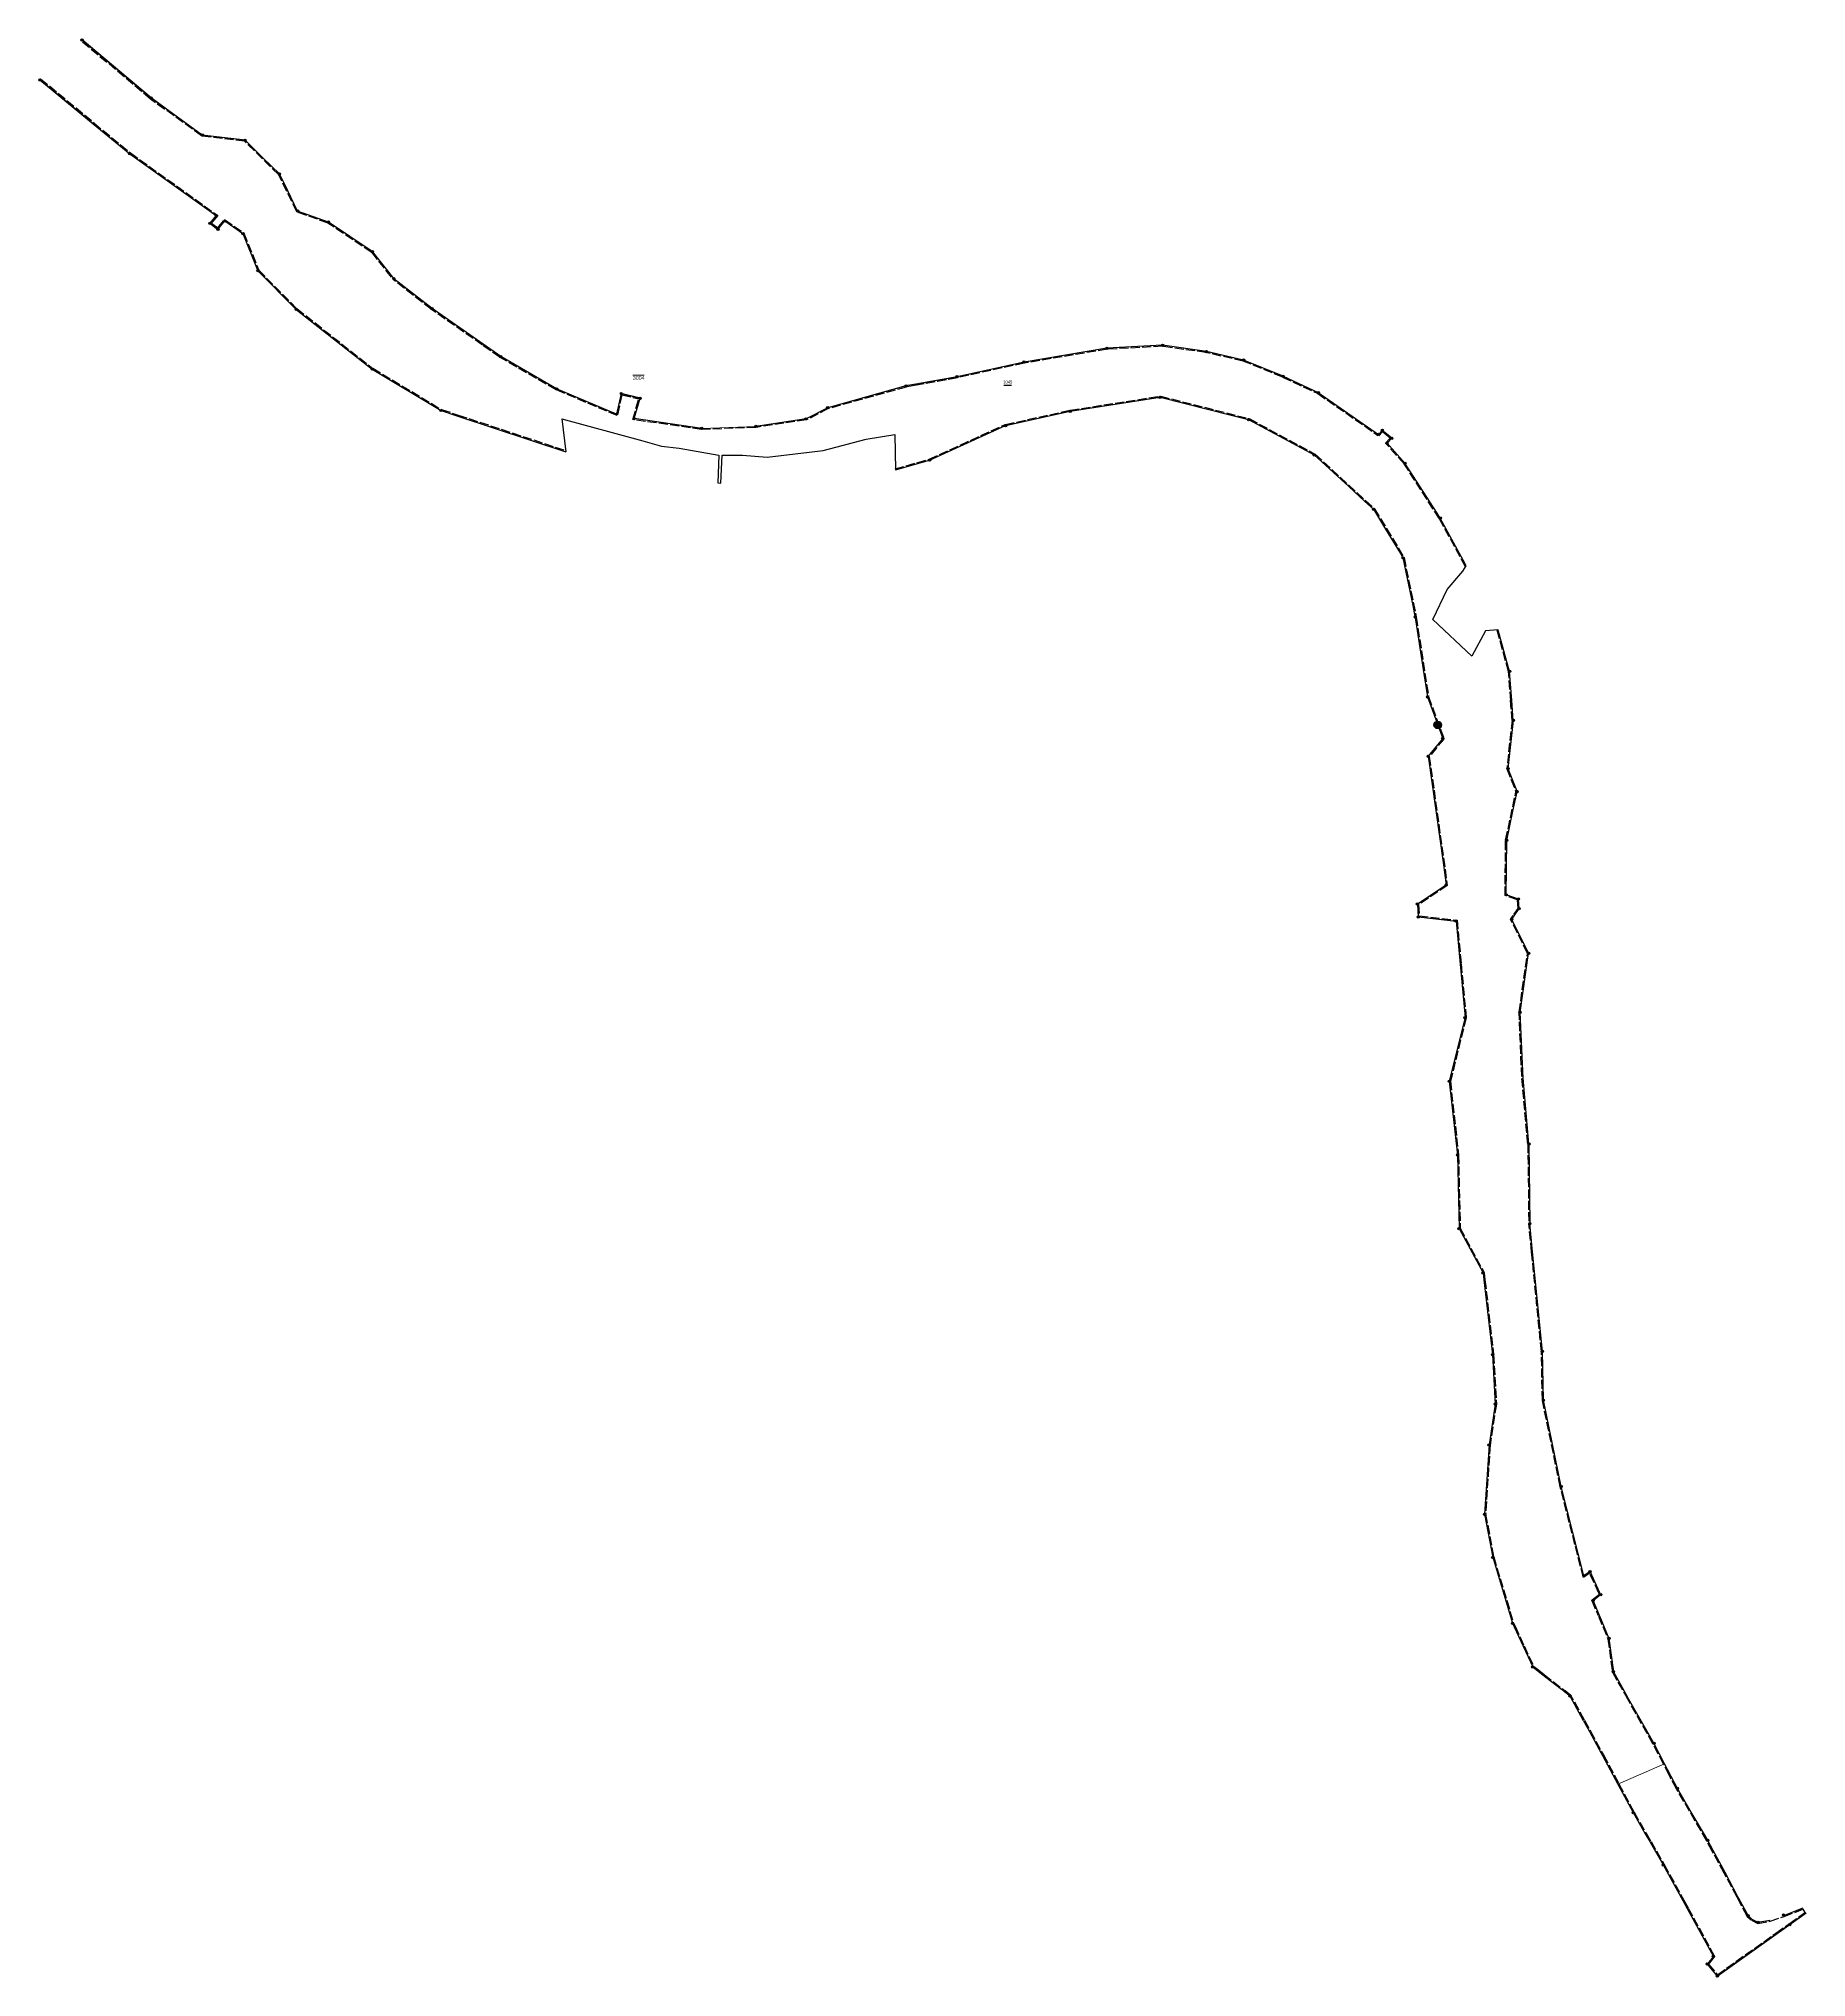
# Model space of a CAD drawing. Header units: metres. Extents: x 550507 to 551674, y 1839181 to 1840461.
import ezdxf
from ezdxf.enums import TextEntityAlignment as Align

# ---------------------------------------------------------------- set-up
doc = ezdxf.new("R2010")
doc.units = ezdxf.units.M
doc.linetypes.add('LONG_DASHED', pattern=[7.5, 6, -1.5])
for name, color, linetype, lineweight in [('49', 7, 'Continuous', 25), ('50', 7, 'LONG_DASHED', 25), ('51', 7, 'Continuous', 25), ('52', 7, 'Continuous', 13), ('53', 7, 'Continuous', 25)]:
    doc.layers.add(name, color=color, linetype=linetype, lineweight=lineweight)

msp = doc.modelspace()

# ---------------------------------------------------------------- hatches: boundary and pattern name
at = {"layer": '49'}
msp.add_hatch(color=256, dxfattribs=at).paths.add_polyline_path([(551528.218, 1839446.075, 1), (551526.718, 1839446.075, 1)])
msp.add_hatch(color=256, dxfattribs=at).paths.add_polyline_path([(551528.218, 1839446.075, 1), (551526.718, 1839446.075, 1)])
msp.add_hatch(color=256, dxfattribs=at).paths.add_polyline_path([(551528.218, 1839446.075, 1), (551526.718, 1839446.075, 1)])
at = {"layer": '51'}
for points in [[(550536.851, 1840459.998, 1), (550535.351, 1840459.998, 1)], [(550536.851, 1840459.998, 1), (550535.351, 1840459.998, 1)], [(550536.851, 1840459.998, 1), (550535.351, 1840459.998, 1)], [(550508.999, 1840433.601, 1), (550507.499, 1840433.601, 1)], [(550508.999, 1840433.601, 1), (550507.499, 1840433.601, 1)], [(550508.999, 1840433.601, 1), (550507.499, 1840433.601, 1)], [(550582.405, 1840421.686, 1), (550580.905, 1840421.686, 1)], [(550582.405, 1840421.686, 1), (550580.905, 1840421.686, 1)], [(550582.405, 1840421.686, 1), (550580.905, 1840421.686, 1)], [(550616.181, 1840397.187, 1), (550614.681, 1840397.187, 1)], [(550616.181, 1840397.187, 1), (550614.681, 1840397.187, 1)], [(550616.181, 1840397.187, 1), (550614.681, 1840397.187, 1)], [(550644.414, 1840393.805, 1), (550642.914, 1840393.805, 1)], [(550644.414, 1840393.805, 1), (550642.914, 1840393.805, 1)], [(550644.414, 1840393.805, 1), (550642.914, 1840393.805, 1)], [(550568.331, 1840384.862, 1), (550566.831, 1840384.862, 1)], [(550568.331, 1840384.862, 1), (550566.831, 1840384.862, 1)], [(550568.331, 1840384.862, 1), (550566.831, 1840384.862, 1)], [(550667.154, 1840371.51, 1), (550665.654, 1840371.51, 1)], [(550667.154, 1840371.51, 1), (550665.654, 1840371.51, 1)], [(550667.154, 1840371.51, 1), (550665.654, 1840371.51, 1)], [(550625.355, 1840343.981, 1), (550623.855, 1840343.981, 1)], [(550625.355, 1840343.981, 1), (550623.855, 1840343.981, 1)], [(550625.355, 1840343.981, 1), (550623.855, 1840343.981, 1)], [(550679.115, 1840347.04, 1), (550677.615, 1840347.04, 1)], [(550679.115, 1840347.04, 1), (550677.615, 1840347.04, 1)], [(550679.115, 1840347.04, 1), (550677.615, 1840347.04, 1)], [(550621.2, 1840338.915, 1), (550619.7, 1840338.915, 1)], [(550621.2, 1840338.915, 1), (550619.7, 1840338.915, 1)], [(550621.2, 1840338.915, 1), (550619.7, 1840338.915, 1)], [(550626.464, 1840334.883, 1), (550624.964, 1840334.883, 1)], [(550626.464, 1840334.883, 1), (550624.964, 1840334.883, 1)], [(550626.464, 1840334.883, 1), (550624.964, 1840334.883, 1)], [(550631.074, 1840340.461, 1), (550629.574, 1840340.461, 1)], [(550631.074, 1840340.461, 1), (550629.574, 1840340.461, 1)], [(550631.074, 1840340.461, 1), (550629.574, 1840340.461, 1)], [(550643.024, 1840332.108, 1), (550641.524, 1840332.108, 1)], [(550643.024, 1840332.108, 1), (550641.524, 1840332.108, 1)], [(550643.024, 1840332.108, 1), (550641.524, 1840332.108, 1)], [(550699.474, 1840339.71, 1), (550697.974, 1840339.71, 1)], [(550699.474, 1840339.71, 1), (550697.974, 1840339.71, 1)], [(550699.474, 1840339.71, 1), (550697.974, 1840339.71, 1)], [(550728.427, 1840320.238, 1), (550726.927, 1840320.238, 1)], [(550728.427, 1840320.238, 1), (550726.927, 1840320.238, 1)], [(550728.427, 1840320.238, 1), (550726.927, 1840320.238, 1)], [(550652.866, 1840307.63, 1), (550651.366, 1840307.63, 1)], [(550652.866, 1840307.63, 1), (550651.366, 1840307.63, 1)], [(550652.866, 1840307.63, 1), (550651.366, 1840307.63, 1)], [(550742.63, 1840302.357, 1), (550741.13, 1840302.357, 1)], [(550742.63, 1840302.357, 1), (550741.13, 1840302.357, 1)], [(550742.63, 1840302.357, 1), (550741.13, 1840302.357, 1)], [(550678.163, 1840282.048, 1), (550676.663, 1840282.048, 1)], [(550678.163, 1840282.048, 1), (550676.663, 1840282.048, 1)], [(550678.163, 1840282.048, 1), (550676.663, 1840282.048, 1)], [(550767.826, 1840282.632, 1), (550766.326, 1840282.632, 1)], [(550767.826, 1840282.632, 1), (550766.326, 1840282.632, 1)], [(550767.826, 1840282.632, 1), (550766.326, 1840282.632, 1)], [(551213.267, 1840256.455, 1), (551211.767, 1840256.455, 1)], [(551213.267, 1840256.455, 1), (551211.767, 1840256.455, 1)], [(551213.267, 1840256.455, 1), (551211.767, 1840256.455, 1)], [(551250.071, 1840258.417, 1), (551248.571, 1840258.417, 1)], [(551250.071, 1840258.417, 1), (551248.571, 1840258.417, 1)], [(551250.071, 1840258.417, 1), (551248.571, 1840258.417, 1)], [(551278.97, 1840254.26, 1), (551277.47, 1840254.26, 1)], [(551278.97, 1840254.26, 1), (551277.47, 1840254.26, 1)], [(551278.97, 1840254.26, 1), (551277.47, 1840254.26, 1)], [(550728.306, 1840242.616, 1), (550726.806, 1840242.616, 1)], [(550728.306, 1840242.616, 1), (550726.806, 1840242.616, 1)], [(550728.306, 1840242.616, 1), (550726.806, 1840242.616, 1)], [(550813.152, 1840250.966, 1), (550811.652, 1840250.966, 1)], [(550813.152, 1840250.966, 1), (550811.652, 1840250.966, 1)], [(550813.152, 1840250.966, 1), (550811.652, 1840250.966, 1)], [(551158.58, 1840247.289, 1), (551157.08, 1840247.289, 1)], [(551158.58, 1840247.289, 1), (551157.08, 1840247.289, 1)], [(551158.58, 1840247.289, 1), (551157.08, 1840247.289, 1)], [(551303.483, 1840248.636, 1), (551301.983, 1840248.636, 1)], [(551303.483, 1840248.636, 1), (551301.983, 1840248.636, 1)], [(551303.483, 1840248.636, 1), (551301.983, 1840248.636, 1)], [(550850.04, 1840229.654, 1), (550848.54, 1840229.654, 1)], [(550850.04, 1840229.654, 1), (550848.54, 1840229.654, 1)], [(550850.04, 1840229.654, 1), (550848.54, 1840229.654, 1)], [(550892.666, 1840226.578, 1), (550891.166, 1840226.578, 1)], [(550892.666, 1840226.578, 1), (550891.166, 1840226.578, 1)], [(550892.666, 1840226.578, 1), (550891.166, 1840226.578, 1)], [(551080.627, 1840231.531, 1), (551079.127, 1840231.531, 1)], [(551080.627, 1840231.531, 1), (551079.127, 1840231.531, 1)], [(551080.627, 1840231.531, 1), (551079.127, 1840231.531, 1)], [(551114.375, 1840237.675, 1), (551112.875, 1840237.675, 1)], [(551114.375, 1840237.675, 1), (551112.875, 1840237.675, 1)], [(551114.375, 1840237.675, 1), (551112.875, 1840237.675, 1)], [(551329.6, 1840238.007, 1), (551328.1, 1840238.007, 1)], [(551329.6, 1840238.007, 1), (551328.1, 1840238.007, 1)], [(551329.6, 1840238.007, 1), (551328.1, 1840238.007, 1)], [(551352.86, 1840227.143, 1), (551351.36, 1840227.143, 1)], [(551352.86, 1840227.143, 1), (551351.36, 1840227.143, 1)], [(551352.86, 1840227.143, 1), (551351.36, 1840227.143, 1)], [(550773.784, 1840215.351, 1), (550772.284, 1840215.351, 1)], [(550773.784, 1840215.351, 1), (550772.284, 1840215.351, 1)], [(550773.784, 1840215.351, 1), (550772.284, 1840215.351, 1)], [(550889.607, 1840212.904, 1), (550888.107, 1840212.904, 1)], [(550889.607, 1840212.904, 1), (550888.107, 1840212.904, 1)], [(550889.607, 1840212.904, 1), (550888.107, 1840212.904, 1)], [(550905.191, 1840223.458, 1), (550903.691, 1840223.458, 1)], [(550905.191, 1840223.458, 1), (550903.691, 1840223.458, 1)], [(550905.191, 1840223.458, 1), (550903.691, 1840223.458, 1)], [(551028.995, 1840217.193, 1), (551027.495, 1840217.193, 1)], [(551028.995, 1840217.193, 1), (551027.495, 1840217.193, 1)], [(551028.995, 1840217.193, 1), (551027.495, 1840217.193, 1)], [(551189.147, 1840214.844, 1), (551187.647, 1840214.844, 1)], [(551189.147, 1840214.844, 1), (551187.647, 1840214.844, 1)], [(551189.147, 1840214.844, 1), (551187.647, 1840214.844, 1)], [(551248.421, 1840224.11, 1), (551246.921, 1840224.11, 1)], [(551248.421, 1840224.11, 1), (551246.921, 1840224.11, 1)], [(551248.421, 1840224.11, 1), (551246.921, 1840224.11, 1)], [(550901.25, 1840209.957, 1), (550899.75, 1840209.957, 1)], [(550901.25, 1840209.957, 1), (550899.75, 1840209.957, 1)], [(550901.25, 1840209.957, 1), (550899.75, 1840209.957, 1)], [(550945.865, 1840203.509, 1), (550944.365, 1840203.509, 1)], [(550945.865, 1840203.509, 1), (550944.365, 1840203.509, 1)], [(550945.865, 1840203.509, 1), (550944.365, 1840203.509, 1)], [(550981.655, 1840204.861, 1), (550980.155, 1840204.861, 1)], [(550981.655, 1840204.861, 1), (550980.155, 1840204.861, 1)], [(550981.655, 1840204.861, 1), (550980.155, 1840204.861, 1)], [(551014.723, 1840209.82, 1), (551013.223, 1840209.82, 1)], [(551014.723, 1840209.82, 1), (551013.223, 1840209.82, 1)], [(551014.723, 1840209.82, 1), (551013.223, 1840209.82, 1)], [(551146.45, 1840205.403, 1), (551144.95, 1840205.403, 1)], [(551146.45, 1840205.403, 1), (551144.95, 1840205.403, 1)], [(551146.45, 1840205.403, 1), (551144.95, 1840205.403, 1)], [(551306.766, 1840209.364, 1), (551305.266, 1840209.364, 1)], [(551306.766, 1840209.364, 1), (551305.266, 1840209.364, 1)], [(551306.766, 1840209.364, 1), (551305.266, 1840209.364, 1)], [(551395.116, 1840202.349, 1), (551393.616, 1840202.349, 1)], [(551395.116, 1840202.349, 1), (551393.616, 1840202.349, 1)], [(551395.116, 1840202.349, 1), (551393.616, 1840202.349, 1)], [(551392.592, 1840199.518, 1), (551391.092, 1840199.518, 1)], [(551392.592, 1840199.518, 1), (551391.092, 1840199.518, 1)], [(551392.592, 1840199.518, 1), (551391.092, 1840199.518, 1)], [(551398.191, 1840193.768, 1), (551396.691, 1840193.768, 1)], [(551398.191, 1840193.768, 1), (551396.691, 1840193.768, 1)], [(551398.191, 1840193.768, 1), (551396.691, 1840193.768, 1)], [(551401.301, 1840197.054, 1), (551399.801, 1840197.054, 1)], [(551401.301, 1840197.054, 1), (551399.801, 1840197.054, 1)], [(551401.301, 1840197.054, 1), (551399.801, 1840197.054, 1)], [(551096.292, 1840182.56, 1), (551094.792, 1840182.56, 1)], [(551096.292, 1840182.56, 1), (551094.792, 1840182.56, 1)], [(551096.292, 1840182.56, 1), (551094.792, 1840182.56, 1)], [(551350.19, 1840185.99, 1), (551348.69, 1840185.99, 1)], [(551350.19, 1840185.99, 1), (551348.69, 1840185.99, 1)], [(551350.19, 1840185.99, 1), (551348.69, 1840185.99, 1)], [(551410.063, 1840180.565, 1), (551408.563, 1840180.565, 1)], [(551410.063, 1840180.565, 1), (551408.563, 1840180.565, 1)], [(551410.063, 1840180.565, 1), (551408.563, 1840180.565, 1)], [(551389.308, 1840150.169, 1), (551387.808, 1840150.169, 1)], [(551389.308, 1840150.169, 1), (551387.808, 1840150.169, 1)], [(551389.308, 1840150.169, 1), (551387.808, 1840150.169, 1)], [(551433.345, 1840144.307, 1), (551431.845, 1840144.307, 1)], [(551433.345, 1840144.307, 1), (551431.845, 1840144.307, 1)], [(551433.345, 1840144.307, 1), (551431.845, 1840144.307, 1)], [(551408.74, 1840118.088, 1), (551407.24, 1840118.088, 1)], [(551408.74, 1840118.088, 1), (551407.24, 1840118.088, 1)], [(551408.74, 1840118.088, 1), (551407.24, 1840118.088, 1)], [(551416.77, 1840078.988, 1), (551415.27, 1840078.988, 1)], [(551416.77, 1840078.988, 1), (551415.27, 1840078.988, 1)], [(551416.77, 1840078.988, 1), (551415.27, 1840078.988, 1)], [(551479.119, 1840043.132, 1), (551477.619, 1840043.132, 1)], [(551479.119, 1840043.132, 1), (551477.619, 1840043.132, 1)], [(551479.119, 1840043.132, 1), (551477.619, 1840043.132, 1)], [(551424.93, 1840026.232, 1), (551423.43, 1840026.232, 1)], [(551424.93, 1840026.232, 1), (551423.43, 1840026.232, 1)], [(551424.93, 1840026.232, 1), (551423.43, 1840026.232, 1)], [(551481.491, 1840010.771, 1), (551479.991, 1840010.771, 1)], [(551481.491, 1840010.771, 1), (551479.991, 1840010.771, 1)], [(551481.491, 1840010.771, 1), (551479.991, 1840010.771, 1)], [(551434.967, 1839998.797, 1), (551433.467, 1839998.797, 1)], [(551434.967, 1839998.797, 1), (551433.467, 1839998.797, 1)], [(551434.967, 1839998.797, 1), (551433.467, 1839998.797, 1)], [(551425.372, 1839987.086, 1), (551423.872, 1839987.086, 1)], [(551425.372, 1839987.086, 1), (551423.872, 1839987.086, 1)], [(551425.372, 1839987.086, 1), (551423.872, 1839987.086, 1)], [(551477.97, 1839978.928, 1), (551476.47, 1839978.928, 1)], [(551477.97, 1839978.928, 1), (551476.47, 1839978.928, 1)], [(551477.97, 1839978.928, 1), (551476.47, 1839978.928, 1)], [(551484.022, 1839963.704, 1), (551482.522, 1839963.704, 1)], [(551484.022, 1839963.704, 1), (551482.522, 1839963.704, 1)], [(551484.022, 1839963.704, 1), (551482.522, 1839963.704, 1)], [(551477.175, 1839931.552, 1), (551475.675, 1839931.552, 1)], [(551477.175, 1839931.552, 1), (551475.675, 1839931.552, 1)], [(551477.175, 1839931.552, 1), (551475.675, 1839931.552, 1)], [(551437.253, 1839902.06, 1), (551435.753, 1839902.06, 1)], [(551437.253, 1839902.06, 1), (551435.753, 1839902.06, 1)], [(551437.253, 1839902.06, 1), (551435.753, 1839902.06, 1)], [(551476.87, 1839895.588, 1), (551475.37, 1839895.588, 1)], [(551476.87, 1839895.588, 1), (551475.37, 1839895.588, 1)], [(551476.87, 1839895.588, 1), (551475.37, 1839895.588, 1)], [(551484.972, 1839892.82, 1), (551483.472, 1839892.82, 1)], [(551484.972, 1839892.82, 1), (551483.472, 1839892.82, 1)], [(551484.972, 1839892.82, 1), (551483.472, 1839892.82, 1)], [(551418.267, 1839889.517, 1), (551416.767, 1839889.517, 1)], [(551418.267, 1839889.517, 1), (551416.767, 1839889.517, 1)], [(551418.267, 1839889.517, 1), (551416.767, 1839889.517, 1)], [(551418.821, 1839881.034, 1), (551417.321, 1839881.034, 1)], [(551418.821, 1839881.034, 1), (551417.321, 1839881.034, 1)], [(551418.821, 1839881.034, 1), (551417.321, 1839881.034, 1)], [(551485.387, 1839886.485, 1), (551483.887, 1839886.485, 1)], [(551485.387, 1839886.485, 1), (551483.887, 1839886.485, 1)], [(551485.387, 1839886.485, 1), (551483.887, 1839886.485, 1)], [(551443.769, 1839878.233, 1), (551442.269, 1839878.233, 1)], [(551443.769, 1839878.233, 1), (551442.269, 1839878.233, 1)], [(551443.769, 1839878.233, 1), (551442.269, 1839878.233, 1)], [(551480.581, 1839879.334, 1), (551479.081, 1839879.334, 1)], [(551480.581, 1839879.334, 1), (551479.081, 1839879.334, 1)], [(551480.581, 1839879.334, 1), (551479.081, 1839879.334, 1)], [(551491.613, 1839857.056, 1), (551490.113, 1839857.056, 1)], [(551491.613, 1839857.056, 1), (551490.113, 1839857.056, 1)], [(551491.613, 1839857.056, 1), (551490.113, 1839857.056, 1)], [(551486.056, 1839817.977, 1), (551484.556, 1839817.977, 1)], [(551486.056, 1839817.977, 1), (551484.556, 1839817.977, 1)], [(551486.056, 1839817.977, 1), (551484.556, 1839817.977, 1)], [(551449.735, 1839814.54, 1), (551448.235, 1839814.54, 1)], [(551449.735, 1839814.54, 1), (551448.235, 1839814.54, 1)], [(551449.735, 1839814.54, 1), (551448.235, 1839814.54, 1)], [(551439.325, 1839772.519, 1), (551437.825, 1839772.519, 1)], [(551439.325, 1839772.519, 1), (551437.825, 1839772.519, 1)], [(551439.325, 1839772.519, 1), (551437.825, 1839772.519, 1)], [(551491.824, 1839731.138, 1), (551490.324, 1839731.138, 1)], [(551491.824, 1839731.138, 1), (551490.324, 1839731.138, 1)], [(551491.824, 1839731.138, 1), (551490.324, 1839731.138, 1)], [(551444.7, 1839723.788, 1), (551443.2, 1839723.788, 1)], [(551444.7, 1839723.788, 1), (551443.2, 1839723.788, 1)], [(551444.7, 1839723.788, 1), (551443.2, 1839723.788, 1)], [(551445.784, 1839675.249, 1), (551444.284, 1839675.249, 1)], [(551445.784, 1839675.249, 1), (551444.284, 1839675.249, 1)], [(551445.784, 1839675.249, 1), (551444.284, 1839675.249, 1)], [(551492.474, 1839678.587, 1), (551490.974, 1839678.587, 1)], [(551492.474, 1839678.587, 1), (551490.974, 1839678.587, 1)], [(551492.474, 1839678.587, 1), (551490.974, 1839678.587, 1)], [(551461.616, 1839645.995, 1), (551460.116, 1839645.995, 1)], [(551461.616, 1839645.995, 1), (551460.116, 1839645.995, 1)], [(551461.616, 1839645.995, 1), (551460.116, 1839645.995, 1)], [(551467.886, 1839592.053, 1), (551466.386, 1839592.053, 1)], [(551467.886, 1839592.053, 1), (551466.386, 1839592.053, 1)], [(551467.886, 1839592.053, 1), (551466.386, 1839592.053, 1)], [(551500.77, 1839594.21, 1), (551499.27, 1839594.21, 1)], [(551500.77, 1839594.21, 1), (551499.27, 1839594.21, 1)], [(551500.77, 1839594.21, 1), (551499.27, 1839594.21, 1)], [(551501.481, 1839561.964, 1), (551499.981, 1839561.964, 1)], [(551501.481, 1839561.964, 1), (551499.981, 1839561.964, 1)], [(551501.481, 1839561.964, 1), (551499.981, 1839561.964, 1)], [(551469.671, 1839559.406, 1), (551468.171, 1839559.406, 1)], [(551469.671, 1839559.406, 1), (551468.171, 1839559.406, 1)], [(551469.671, 1839559.406, 1), (551468.171, 1839559.406, 1)], [(551465.518, 1839532.456, 1), (551464.018, 1839532.456, 1)], [(551465.518, 1839532.456, 1), (551464.018, 1839532.456, 1)], [(551465.518, 1839532.456, 1), (551464.018, 1839532.456, 1)], [(551513.217, 1839504.97, 1), (551511.717, 1839504.97, 1)], [(551513.217, 1839504.97, 1), (551511.717, 1839504.97, 1)], [(551513.217, 1839504.97, 1), (551511.717, 1839504.97, 1)], [(551462.569, 1839486.662, 1), (551461.069, 1839486.662, 1)], [(551462.569, 1839486.662, 1), (551461.069, 1839486.662, 1)], [(551462.569, 1839486.662, 1), (551461.069, 1839486.662, 1)], [(551467.998, 1839458.116, 1), (551466.498, 1839458.116, 1)], [(551467.998, 1839458.116, 1), (551466.498, 1839458.116, 1)], [(551467.998, 1839458.116, 1), (551466.498, 1839458.116, 1)], [(551528.218, 1839446.075, 1), (551526.718, 1839446.075, 1)], [(551528.218, 1839446.075, 1), (551526.718, 1839446.075, 1)], [(551528.218, 1839446.075, 1), (551526.718, 1839446.075, 1)], [(551532.243, 1839448.85, 1), (551530.743, 1839448.85, 1)], [(551532.243, 1839448.85, 1), (551530.743, 1839448.85, 1)], [(551532.243, 1839448.85, 1), (551530.743, 1839448.85, 1)], [(551539.225, 1839433.575, 1), (551537.725, 1839433.575, 1)], [(551539.225, 1839433.575, 1), (551537.725, 1839433.575, 1)], [(551539.225, 1839433.575, 1), (551537.725, 1839433.575, 1)], [(551534.211, 1839429.592, 1), (551532.711, 1839429.592, 1)], [(551534.211, 1839429.592, 1), (551532.711, 1839429.592, 1)], [(551534.211, 1839429.592, 1), (551532.711, 1839429.592, 1)], [(551481.014, 1839414.72, 1), (551479.514, 1839414.72, 1)], [(551481.014, 1839414.72, 1), (551479.514, 1839414.72, 1)], [(551481.014, 1839414.72, 1), (551479.514, 1839414.72, 1)], [(551544.686, 1839404.699, 1), (551543.186, 1839404.699, 1)], [(551544.686, 1839404.699, 1), (551543.186, 1839404.699, 1)], [(551544.686, 1839404.699, 1), (551543.186, 1839404.699, 1)], [(551494.403, 1839385.904, 1), (551492.903, 1839385.904, 1)], [(551494.403, 1839385.904, 1), (551492.903, 1839385.904, 1)], [(551494.403, 1839385.904, 1), (551492.903, 1839385.904, 1)], [(551547.608, 1839382.66, 1), (551546.108, 1839382.66, 1)], [(551547.608, 1839382.66, 1), (551546.108, 1839382.66, 1)], [(551547.608, 1839382.66, 1), (551546.108, 1839382.66, 1)], [(551519.005, 1839366.664, 1), (551517.505, 1839366.664, 1)], [(551519.005, 1839366.664, 1), (551517.505, 1839366.664, 1)], [(551519.005, 1839366.664, 1), (551517.505, 1839366.664, 1)], [(551574.344, 1839335.465, 1), (551572.844, 1839335.465, 1)], [(551574.344, 1839335.465, 1), (551572.844, 1839335.465, 1)], [(551574.344, 1839335.465, 1), (551572.844, 1839335.465, 1)], [(551589.891, 1839305.688, 1), (551588.391, 1839305.688, 1)], [(551589.891, 1839305.688, 1), (551588.391, 1839305.688, 1)], [(551589.891, 1839305.688, 1), (551588.391, 1839305.688, 1)], [(551560.688, 1839289.667, 1), (551559.188, 1839289.667, 1)], [(551560.688, 1839289.667, 1), (551559.188, 1839289.667, 1)], [(551560.688, 1839289.667, 1), (551559.188, 1839289.667, 1)], [(551609.865, 1839271.461, 1), (551608.365, 1839271.461, 1)], [(551609.865, 1839271.461, 1), (551608.365, 1839271.461, 1)], [(551609.865, 1839271.461, 1), (551608.365, 1839271.461, 1)], [(551580.525, 1839255.149, 1), (551579.025, 1839255.149, 1)], [(551580.525, 1839255.149, 1), (551579.025, 1839255.149, 1)], [(551580.525, 1839255.149, 1), (551579.025, 1839255.149, 1)], [(551636.474, 1839221.726, 1), (551634.974, 1839221.726, 1)], [(551636.474, 1839221.726, 1), (551634.974, 1839221.726, 1)], [(551636.474, 1839221.726, 1), (551634.974, 1839221.726, 1)], [(551643.03, 1839217.3, 1), (551641.53, 1839217.3, 1)], [(551643.03, 1839217.3, 1), (551641.53, 1839217.3, 1)], [(551643.03, 1839217.3, 1), (551641.53, 1839217.3, 1)], [(551659.9, 1839222.14, 1), (551658.4, 1839222.14, 1)], [(551659.9, 1839222.14, 1), (551658.4, 1839222.14, 1)], [(551659.9, 1839222.14, 1), (551658.4, 1839222.14, 1)], [(551664.04, 1839215.8, 1), (551662.54, 1839215.8, 1)], [(551664.04, 1839215.8, 1), (551662.54, 1839215.8, 1)], [(551664.04, 1839215.8, 1), (551662.54, 1839215.8, 1)], [(551609.58, 1839189.698, 1), (551608.08, 1839189.698, 1)], [(551609.58, 1839189.698, 1), (551608.08, 1839189.698, 1)], [(551609.58, 1839189.698, 1), (551608.08, 1839189.698, 1)], [(551613.625, 1839194.813, 1), (551612.125, 1839194.813, 1)], [(551613.625, 1839194.813, 1), (551612.125, 1839194.813, 1)], [(551613.625, 1839194.813, 1), (551612.125, 1839194.813, 1)], [(551616.148, 1839181.768, 1), (551614.648, 1839181.768, 1)], [(551616.148, 1839181.768, 1), (551614.648, 1839181.768, 1)], [(551616.148, 1839181.768, 1), (551614.648, 1839181.768, 1)]]:
    msp.add_hatch(color=256, dxfattribs=at).paths.add_polyline_path(points)
at = {"layer": '53'}
msp.add_hatch(color=256, dxfattribs=at).paths.add_polyline_path([(551433.449, 1840007.796, 1), (551428.449, 1840007.796, 1)])
msp.add_hatch(color=256, dxfattribs=at).paths.add_polyline_path([(551433.449, 1840007.796, 1), (551428.449, 1840007.796, 1)])
msp.add_hatch(color=256, dxfattribs=at).paths.add_polyline_path([(551433.449, 1840007.796, 1), (551428.449, 1840007.796, 1)])

# ---------------------------------------------------------------- linework, layer by layer
at = {"layer": '49', "lineweight": 35}
for p, q in [((550508.24, 1840433.6), (550543.49, 1840404.64)), ((550508.24, 1840433.6), (550543.49, 1840404.64)), ((550508.24, 1840433.6), (550543.49, 1840404.64)), ((551615.39, 1839181.76), (551674.15, 1839223.52)), ((551615.39, 1839181.76), (551674.15, 1839223.52)), ((551615.39, 1839181.76), (551674.15, 1839223.52))]:
    msp.add_line(p, q, dxfattribs=at)
at = {"layer": '49'}
for p, q in [((550615.43, 1840397.18), (550591.03, 1840414.88)), ((550615.43, 1840397.18), (550591.03, 1840414.88)), ((550615.43, 1840397.18), (550591.03, 1840414.88)), ((550543.49, 1840404.64), (550567.58, 1840384.86)), ((550543.49, 1840404.64), (550567.58, 1840384.86)), ((550543.49, 1840404.64), (550567.58, 1840384.86)), ((550643.66, 1840393.8), (550615.43, 1840397.18)), ((550643.66, 1840393.8), (550615.43, 1840397.18)), ((550643.66, 1840393.8), (550615.43, 1840397.18)), ((550698.72, 1840339.71), (550678.36, 1840347.04)), ((550698.72, 1840339.71), (550678.36, 1840347.04)), ((550698.72, 1840339.71), (550678.36, 1840347.04)), ((550727.67, 1840320.23), (550698.72, 1840339.71)), ((550727.67, 1840320.23), (550698.72, 1840339.71)), ((550727.67, 1840320.23), (550698.72, 1840339.71)), ((550727.67, 1840320.23), (550741.88, 1840302.35)), ((550727.67, 1840320.23), (550741.88, 1840302.35)), ((550727.67, 1840320.23), (550741.88, 1840302.35)), ((550812.4, 1840250.96), (550800.83, 1840259.05)), ((550812.4, 1840250.96), (550800.83, 1840259.05)), ((550812.4, 1840250.96), (550800.83, 1840259.05)), ((550891.91, 1840226.57), (550904.44, 1840223.45)), ((550891.91, 1840226.57), (550904.44, 1840223.45)), ((550891.91, 1840226.57), (550904.44, 1840223.45)), ((551079.87, 1840231.53), (551028.24, 1840217.19)), ((551079.87, 1840231.53), (551028.24, 1840217.19)), ((551079.87, 1840231.53), (551028.24, 1840217.19)), ((551086.46, 1840232.72), (551079.87, 1840231.53)), ((551086.46, 1840232.72), (551079.87, 1840231.53)), ((551086.46, 1840232.72), (551079.87, 1840231.53)), ((550773.03, 1840215.35), (550784.1, 1840211.69)), ((550773.03, 1840215.35), (550784.1, 1840211.69)), ((550773.03, 1840215.35), (550784.1, 1840211.69)), ((551247.67, 1840224.11), (551294.64, 1840212.23)), ((551247.67, 1840224.11), (551294.64, 1840212.23)), ((551247.67, 1840224.11), (551294.64, 1840212.23)), ((550784.1, 1840211.69), (550855.39, 1840188.13)), ((550784.1, 1840211.69), (550855.39, 1840188.13)), ((550784.1, 1840211.69), (550855.39, 1840188.13)), ((550852.75, 1840209.74), (550855.4, 1840188.13)), ((550852.75, 1840209.74), (550855.4, 1840188.13)), ((550852.75, 1840209.74), (550855.4, 1840188.13)), ((550945.11, 1840203.5), (550900.49, 1840209.95)), ((550945.11, 1840203.5), (550900.49, 1840209.95)), ((550945.11, 1840203.5), (550900.49, 1840209.95)), ((551294.64, 1840212.24), (551306.01, 1840209.36)), ((551294.64, 1840212.24), (551306.01, 1840209.36)), ((551294.64, 1840212.24), (551306.01, 1840209.36)), ((551306.01, 1840209.36), (551349.44, 1840185.98)), ((551306.01, 1840209.36), (551349.44, 1840185.98)), ((551306.01, 1840209.36), (551349.44, 1840185.98)), ((551072.94, 1840176.13), (551095.54, 1840182.55)), ((551072.94, 1840176.13), (551095.54, 1840182.55)), ((551072.94, 1840176.13), (551095.54, 1840182.55)), ((551414.48, 1840172.5), (551409.31, 1840180.56)), ((551414.48, 1840172.5), (551409.31, 1840180.56)), ((551414.48, 1840172.5), (551409.31, 1840180.56)), ((551430.46, 1840147.63), (551414.48, 1840172.5)), ((551430.46, 1840147.63), (551414.48, 1840172.5)), ((551430.46, 1840147.63), (551414.48, 1840172.5)), ((551382.89, 1840155.35), (551388.55, 1840150.17)), ((551382.89, 1840155.35), (551388.55, 1840150.17)), ((551382.89, 1840155.35), (551388.55, 1840150.17)), ((551388.55, 1840150.17), (551396.48, 1840137.08)), ((551388.55, 1840150.17), (551396.48, 1840137.08)), ((551388.55, 1840150.17), (551396.48, 1840137.08)), ((551432.59, 1840144.3), (551430.45, 1840147.62)), ((551432.59, 1840144.3), (551430.45, 1840147.62)), ((551432.59, 1840144.3), (551430.45, 1840147.62)), ((551447.72, 1840116.55), (551432.59, 1840144.3)), ((551447.72, 1840116.55), (551432.59, 1840144.3)), ((551447.72, 1840116.55), (551432.59, 1840144.3)), ((551449.7, 1840112.9), (551447.72, 1840116.54)), ((551449.7, 1840112.9), (551447.72, 1840116.54)), ((551449.7, 1840112.9), (551447.72, 1840116.54)), ((551478.36, 1840043.13), (551470.85, 1840070.33)), ((551478.36, 1840043.13), (551470.85, 1840070.33)), ((551478.36, 1840043.13), (551470.85, 1840070.33)), ((551479.78, 1840023.78), (551478.36, 1840043.13)), ((551479.78, 1840023.78), (551478.36, 1840043.13)), ((551479.78, 1840023.78), (551478.36, 1840043.13)), ((551480.74, 1840010.77), (551479.78, 1840023.78)), ((551480.74, 1840010.77), (551479.78, 1840023.78)), ((551480.74, 1840010.77), (551479.78, 1840023.78)), ((551433.03, 1839997.35), (551424.62, 1839987.08)), ((551433.03, 1839997.35), (551424.62, 1839987.08)), ((551433.03, 1839997.35), (551424.62, 1839987.08)), ((551479.83, 1839879.33), (551481.82, 1839882.3)), ((551479.83, 1839879.33), (551481.82, 1839882.3)), ((551479.83, 1839879.33), (551481.82, 1839882.3)), ((551443.01, 1839878.23), (551445.68, 1839849.78)), ((551443.01, 1839878.23), (551445.68, 1839849.78)), ((551443.01, 1839878.23), (551445.68, 1839849.78)), ((551445.68, 1839849.78), (551448.98, 1839814.54)), ((551445.68, 1839849.78), (551448.98, 1839814.54)), ((551445.68, 1839849.78), (551448.98, 1839814.54)), ((551491.07, 1839731.13), (551491.72, 1839678.58)), ((551491.07, 1839731.13), (551491.72, 1839678.58)), ((551491.07, 1839731.13), (551491.72, 1839678.58)), ((551493.55, 1839659.98), (551491.72, 1839678.58)), ((551493.55, 1839659.98), (551491.72, 1839678.58)), ((551493.55, 1839659.98), (551491.72, 1839678.58)), ((551500.01, 1839594.2), (551493.55, 1839659.98)), ((551500.01, 1839594.2), (551493.55, 1839659.98)), ((551500.01, 1839594.2), (551493.55, 1839659.98)), ((551460.86, 1839645.99), (551461.39, 1839641.42)), ((551460.86, 1839645.99), (551461.39, 1839641.42)), ((551460.86, 1839645.99), (551461.39, 1839641.42)), ((551467.19, 1839458.38), (551480.26, 1839414.72)), ((551467.19, 1839458.38), (551480.26, 1839414.72)), ((551467.19, 1839458.38), (551480.26, 1839414.72)), ((551538.47, 1839433.57), (551537.32, 1839432.66)), ((551538.47, 1839433.57), (551537.32, 1839432.66)), ((551538.47, 1839433.57), (551537.32, 1839432.66)), ((551480.26, 1839414.72), (551481.33, 1839412.4)), ((551480.26, 1839414.72), (551481.33, 1839412.4)), ((551480.26, 1839414.72), (551481.33, 1839412.4)), ((551569.79, 1839342.17), (551556.03, 1839366.46)), ((551569.79, 1839342.17), (551556.03, 1839366.46)), ((551569.79, 1839342.17), (551556.03, 1839366.46)), ((551527.18, 1839350.32), (551531.09, 1839343.18)), ((551527.18, 1839350.32), (551531.09, 1839343.18)), ((551527.18, 1839350.32), (551531.09, 1839343.18)), ((551539.68, 1839327.44), (551549.89, 1839308.4)), ((551539.68, 1839327.44), (551549.89, 1839308.4)), ((551539.68, 1839327.44), (551549.89, 1839308.4)), ((551592.65, 1839231.66), (551595.55, 1839226.38)), ((551592.65, 1839231.66), (551595.55, 1839226.38)), ((551592.65, 1839231.66), (551595.55, 1839226.38)), ((551635.72, 1839221.72), (551629.74, 1839232.89)), ((551635.72, 1839221.72), (551629.74, 1839232.89)), ((551635.72, 1839221.72), (551629.74, 1839232.89)), ((551635.72, 1839221.72), (551638.32, 1839219.34)), ((551635.72, 1839221.72), (551638.32, 1839219.34)), ((551635.72, 1839221.72), (551638.32, 1839219.34)), ((551638.32, 1839219.34), (551642.28, 1839217.3)), ((551638.32, 1839219.34), (551642.28, 1839217.3)), ((551638.32, 1839219.34), (551642.28, 1839217.3)), ((551642.28, 1839217.3), (551650.13, 1839218.68)), ((551642.28, 1839217.3), (551650.13, 1839218.68)), ((551642.28, 1839217.3), (551650.13, 1839218.68)), ((551659.33, 1839221.79), (551672.14, 1839226.73)), ((551659.33, 1839221.79), (551672.14, 1839226.73)), ((551659.33, 1839221.79), (551672.14, 1839226.73))]:
    msp.add_line(p, q, dxfattribs=at)
at = {"layer": '49', "lineweight": 13}
msp.add_line((550980.9, 1840204.86), (550945.11, 1840203.5), dxfattribs=at)
msp.add_line((550980.9, 1840204.86), (550945.11, 1840203.5), dxfattribs=at)
msp.add_line((550980.9, 1840204.86), (550945.11, 1840203.5), dxfattribs=at)
at = {"layer": '49', "linetype": 'LONG_DASHED'}
for p in [(551662.88, 1839216.37), (551662.88, 1839216.37), (551662.88, 1839216.37), (551671.85, 1839225.87), (551671.85, 1839225.87), (551671.85, 1839225.87)]:
    msp.add_line(p, (551673.2, 1839223.71), dxfattribs=at)
at = {"layer": '49', "lineweight": 35}
msp.add_lwpolyline([(550591.03, 1840414.88), (550581.65, 1840421.68), (550536.1, 1840459.99)], dxfattribs=at)
msp.add_lwpolyline([(550591.03, 1840414.88), (550581.65, 1840421.68), (550536.1, 1840459.99)], dxfattribs=at)
msp.add_lwpolyline([(550591.03, 1840414.88), (550581.65, 1840421.68), (550536.1, 1840459.99)], dxfattribs=at)
at = {"layer": '49'}
for points in [[(550678.36, 1840347.04), (550669.61, 1840364.95), (550666.4, 1840371.5), (550655.69, 1840382.02), (550643.66, 1840393.8)], [(550678.36, 1840347.04), (550669.61, 1840364.95), (550666.4, 1840371.5), (550655.69, 1840382.02), (550643.66, 1840393.8)], [(550678.36, 1840347.04), (550669.61, 1840364.95), (550666.4, 1840371.5), (550655.69, 1840382.02), (550643.66, 1840393.8)], [(550567.58, 1840384.86), (550624.6, 1840343.98), (550620.44, 1840338.91), (550625.71, 1840334.88), (550630.32, 1840340.46), (550642.27, 1840332.1)], [(550567.58, 1840384.86), (550624.6, 1840343.98), (550620.44, 1840338.91), (550625.71, 1840334.88), (550630.32, 1840340.46), (550642.27, 1840332.1)], [(550567.58, 1840384.86), (550624.6, 1840343.98), (550620.44, 1840338.91), (550625.71, 1840334.88), (550630.32, 1840340.46), (550642.27, 1840332.1)], [(550642.27, 1840332.1), (550652.11, 1840307.63), (550677.41, 1840282.04), (550727.55, 1840242.61), (550773.03, 1840215.35)], [(550642.27, 1840332.1), (550652.11, 1840307.63), (550677.41, 1840282.04), (550727.55, 1840242.61), (550773.03, 1840215.35)], [(550642.27, 1840332.1), (550652.11, 1840307.63), (550677.41, 1840282.04), (550727.55, 1840242.61), (550773.03, 1840215.35)], [(550800.83, 1840259.05), (550767.07, 1840282.63), (550741.88, 1840302.35)], [(550800.83, 1840259.05), (550767.07, 1840282.63), (550741.88, 1840302.35)], [(550800.83, 1840259.05), (550767.07, 1840282.63), (550741.88, 1840302.35)], [(551249.32, 1840258.41), (551212.51, 1840256.45), (551157.83, 1840247.28)], [(551249.32, 1840258.41), (551212.51, 1840256.45), (551157.83, 1840247.28)], [(551249.32, 1840258.41), (551212.51, 1840256.45), (551157.83, 1840247.28)], [(551328.85, 1840238), (551302.73, 1840248.63), (551278.22, 1840254.26), (551249.32, 1840258.41)], [(551328.85, 1840238), (551302.73, 1840248.63), (551278.22, 1840254.26), (551249.32, 1840258.41)], [(551328.85, 1840238), (551302.73, 1840248.63), (551278.22, 1840254.26), (551249.32, 1840258.41)], [(550900.49, 1840209.95), (550904.44, 1840223.45), (550891.91, 1840226.57), (550888.85, 1840212.9), (550849.28, 1840229.65), (550812.4, 1840250.96)], [(550900.49, 1840209.95), (550904.44, 1840223.45), (550891.91, 1840226.57), (550888.85, 1840212.9), (550849.28, 1840229.65), (550812.4, 1840250.96)], [(550900.49, 1840209.95), (550904.44, 1840223.45), (550891.91, 1840226.57), (550888.85, 1840212.9), (550849.28, 1840229.65), (550812.4, 1840250.96)], [(551157.83, 1840247.28), (551113.62, 1840237.67), (551086.46, 1840232.72)], [(551157.83, 1840247.28), (551113.62, 1840237.67), (551086.46, 1840232.72)], [(551157.83, 1840247.28), (551113.62, 1840237.67), (551086.46, 1840232.72)], [(551328.85, 1840238), (551352.1, 1840227.14), (551391.84, 1840199.51)], [(551328.85, 1840238), (551352.1, 1840227.14), (551391.84, 1840199.51)], [(551328.85, 1840238), (551352.1, 1840227.14), (551391.84, 1840199.51)], [(551028.24, 1840217.19), (551013.97, 1840209.81), (550980.9, 1840204.86)], [(551028.24, 1840217.19), (551013.97, 1840209.81), (550980.9, 1840204.86)], [(551028.24, 1840217.19), (551013.97, 1840209.81), (550980.9, 1840204.86)], [(551095.54, 1840182.55), (551145.69, 1840205.4), (551188.39, 1840214.84), (551247.67, 1840224.11)], [(551095.54, 1840182.55), (551145.69, 1840205.4), (551188.39, 1840214.84), (551247.67, 1840224.11)], [(551095.54, 1840182.55), (551145.69, 1840205.4), (551188.39, 1840214.84), (551247.67, 1840224.11)], [(550852.75, 1840209.74), (550906.33, 1840195.27), (550918.55, 1840191.79), (550930.25, 1840190.58), (550956.48, 1840185.94), (550955.76, 1840167.55), (550957.78, 1840167.36), (550958.48, 1840185.82), (550971.98, 1840185.85), (550988.32, 1840184.61), (551025.22, 1840188.98), (551053.72, 1840196.52), (551072.46, 1840199.5), (551072.93, 1840176.13)], [(550852.75, 1840209.74), (550906.33, 1840195.27), (550918.55, 1840191.79), (550930.25, 1840190.58), (550956.48, 1840185.94), (550955.76, 1840167.55), (550957.78, 1840167.36), (550958.48, 1840185.82), (550971.98, 1840185.85), (550988.32, 1840184.61), (551025.22, 1840188.98), (551053.72, 1840196.52), (551072.46, 1840199.5), (551072.93, 1840176.13)], [(550852.75, 1840209.74), (550906.33, 1840195.27), (550918.55, 1840191.79), (550930.25, 1840190.58), (550956.48, 1840185.94), (550955.76, 1840167.55), (550957.78, 1840167.36), (550958.48, 1840185.82), (550971.98, 1840185.85), (550988.32, 1840184.61), (551025.22, 1840188.98), (551053.72, 1840196.52), (551072.46, 1840199.5), (551072.93, 1840176.13)], [(551396.02, 1840200.92), (551394.36, 1840202.34), (551391.84, 1840199.51)], [(551396.02, 1840200.92), (551394.36, 1840202.34), (551391.84, 1840199.51)], [(551396.02, 1840200.92), (551394.36, 1840202.34), (551391.84, 1840199.51)], [(551409.31, 1840180.56), (551397.44, 1840193.76), (551400.55, 1840197.05), (551396.02, 1840200.92)], [(551409.31, 1840180.56), (551397.44, 1840193.76), (551400.55, 1840197.05), (551396.02, 1840200.92)], [(551409.31, 1840180.56), (551397.44, 1840193.76), (551400.55, 1840197.05), (551396.02, 1840200.92)], [(551349.44, 1840185.98), (551372.24, 1840165.1), (551382.89, 1840155.35)], [(551349.44, 1840185.98), (551372.24, 1840165.1), (551382.89, 1840155.35)], [(551349.44, 1840185.98), (551372.24, 1840165.1), (551382.89, 1840155.35)], [(551396.48, 1840137.08), (551406.3, 1840120.85), (551407.98, 1840118.08)], [(551396.48, 1840137.08), (551406.3, 1840120.85), (551407.98, 1840118.08)], [(551396.48, 1840137.08), (551406.3, 1840120.85), (551407.98, 1840118.08)], [(551407.98, 1840118.08), (551414.47, 1840086.5), (551416.51, 1840075.76)], [(551407.98, 1840118.08), (551414.47, 1840086.5), (551416.51, 1840075.76)], [(551407.98, 1840118.08), (551414.47, 1840086.5), (551416.51, 1840075.76)], [(551470.85, 1840070.33), (551470.49, 1840070.46), (551462.47, 1840069.78), (551453.44, 1840053.08), (551427.71, 1840077.26), (551437.21, 1840097.23), (551447.52, 1840109.2), (551449.7, 1840112.9)], [(551470.85, 1840070.33), (551470.49, 1840070.46), (551462.47, 1840069.78), (551453.44, 1840053.08), (551427.71, 1840077.26), (551437.21, 1840097.23), (551447.52, 1840109.2), (551449.7, 1840112.9)], [(551470.85, 1840070.33), (551470.49, 1840070.46), (551462.47, 1840069.78), (551453.44, 1840053.08), (551427.71, 1840077.26), (551437.21, 1840097.23), (551447.52, 1840109.2), (551449.7, 1840112.9)], [(551416.51, 1840075.76), (551421.37, 1840044.37), (551424.17, 1840026.23)], [(551416.51, 1840075.76), (551421.37, 1840044.37), (551424.17, 1840026.23)], [(551416.51, 1840075.76), (551421.37, 1840044.37), (551424.17, 1840026.23)], [(551424.17, 1840026.23), (551434.21, 1839998.79), (551433.03, 1839997.35)], [(551424.17, 1840026.23), (551434.21, 1839998.79), (551433.03, 1839997.35)], [(551424.17, 1840026.23), (551434.21, 1839998.79), (551433.03, 1839997.35)], [(551480.74, 1840010.77), (551477.22, 1839978.92), (551483.27, 1839963.7)], [(551480.74, 1840010.77), (551477.22, 1839978.92), (551483.27, 1839963.7)], [(551480.74, 1840010.77), (551477.22, 1839978.92), (551483.27, 1839963.7)], [(551424.62, 1839987.08), (551434.63, 1839915.4), (551436.5, 1839902.05)], [(551424.62, 1839987.08), (551434.63, 1839915.4), (551436.5, 1839902.05)], [(551424.62, 1839987.08), (551434.63, 1839915.4), (551436.5, 1839902.05)], [(551476.42, 1839931.55), (551480.54, 1839950.91), (551483.27, 1839963.7)], [(551476.42, 1839931.55), (551480.54, 1839950.91), (551483.27, 1839963.7)], [(551476.42, 1839931.55), (551480.54, 1839950.91), (551483.27, 1839963.7)], [(551481.82, 1839882.3), (551484.63, 1839886.48), (551484.22, 1839892.81), (551476.11, 1839895.58), (551476.42, 1839931.55)], [(551481.82, 1839882.3), (551484.63, 1839886.48), (551484.22, 1839892.81), (551476.11, 1839895.58), (551476.42, 1839931.55)], [(551481.82, 1839882.3), (551484.63, 1839886.48), (551484.22, 1839892.81), (551476.11, 1839895.58), (551476.42, 1839931.55)], [(551436.5, 1839902.05), (551417.51, 1839889.51), (551418.07, 1839881.03), (551443.01, 1839878.23)], [(551436.5, 1839902.05), (551417.51, 1839889.51), (551418.07, 1839881.03), (551443.01, 1839878.23)], [(551436.5, 1839902.05), (551417.51, 1839889.51), (551418.07, 1839881.03), (551443.01, 1839878.23)], [(551485.3, 1839817.97), (551490.86, 1839857.05), (551479.83, 1839879.33)], [(551485.3, 1839817.97), (551490.86, 1839857.05), (551479.83, 1839879.33)], [(551485.3, 1839817.97), (551490.86, 1839857.05), (551479.83, 1839879.33)], [(551491.07, 1839731.13), (551487.21, 1839774.56), (551485.3, 1839817.97)], [(551491.07, 1839731.13), (551487.21, 1839774.56), (551485.3, 1839817.97)], [(551491.07, 1839731.13), (551487.21, 1839774.56), (551485.3, 1839817.97)], [(551448.98, 1839814.54), (551438.57, 1839772.51), (551443.94, 1839723.78), (551445.03, 1839675.24), (551460.86, 1839645.99)], [(551448.98, 1839814.54), (551438.57, 1839772.51), (551443.94, 1839723.78), (551445.03, 1839675.24), (551460.86, 1839645.99)], [(551448.98, 1839814.54), (551438.57, 1839772.51), (551443.94, 1839723.78), (551445.03, 1839675.24), (551460.86, 1839645.99)], [(551461.39, 1839641.42), (551467.13, 1839592.05), (551468.92, 1839559.4)], [(551461.39, 1839641.42), (551467.13, 1839592.05), (551468.92, 1839559.4)], [(551461.39, 1839641.42), (551467.13, 1839592.05), (551468.92, 1839559.4)], [(551537.89, 1839434.84), (551531.49, 1839448.84), (551527.46, 1839446.07), (551512.46, 1839504.96), (551500.73, 1839561.96), (551500.01, 1839594.2)], [(551537.89, 1839434.84), (551531.49, 1839448.84), (551527.46, 1839446.07), (551512.46, 1839504.96), (551500.73, 1839561.96), (551500.01, 1839594.2)], [(551537.89, 1839434.84), (551531.49, 1839448.84), (551527.46, 1839446.07), (551512.46, 1839504.96), (551500.73, 1839561.96), (551500.01, 1839594.2)], [(551468.92, 1839559.4), (551464.76, 1839532.45), (551461.81, 1839486.66), (551467.24, 1839458.11)], [(551468.92, 1839559.4), (551464.76, 1839532.45), (551461.81, 1839486.66), (551467.24, 1839458.11)], [(551468.92, 1839559.4), (551464.76, 1839532.45), (551461.81, 1839486.66), (551467.24, 1839458.11)], [(551538.47, 1839433.57), (551537.88, 1839434.87), (551537.85, 1839434.94)], [(551538.47, 1839433.57), (551537.88, 1839434.87), (551537.85, 1839434.94)], [(551538.47, 1839433.57), (551537.88, 1839434.87), (551537.85, 1839434.94)], [(551537.32, 1839432.66), (551533.46, 1839429.59), (551536.37, 1839422.67)], [(551537.32, 1839432.66), (551533.46, 1839429.59), (551536.37, 1839422.67)], [(551537.32, 1839432.66), (551533.46, 1839429.59), (551536.37, 1839422.67)], [(551536.37, 1839422.67), (551537.44, 1839420.12), (551537.64, 1839419.65)], [(551536.37, 1839422.67), (551537.44, 1839420.12), (551537.64, 1839419.65)], [(551536.37, 1839422.67), (551537.44, 1839420.12), (551537.64, 1839419.65)], [(551481.33, 1839412.41), (551487.26, 1839399.53), (551493.65, 1839385.9), (551497.15, 1839383.16)], [(551481.33, 1839412.41), (551487.26, 1839399.53), (551493.65, 1839385.9), (551497.15, 1839383.16)], [(551481.33, 1839412.41), (551487.26, 1839399.53), (551493.65, 1839385.9), (551497.15, 1839383.16)], [(551537.64, 1839419.65), (551543.93, 1839404.69), (551546.85, 1839382.66), (551556.03, 1839366.46)], [(551537.64, 1839419.65), (551543.93, 1839404.69), (551546.85, 1839382.66), (551556.03, 1839366.46)], [(551537.64, 1839419.65), (551543.93, 1839404.69), (551546.85, 1839382.66), (551556.03, 1839366.46)], [(551497.15, 1839383.16), (551499.5, 1839381.32), (551512.51, 1839371.15), (551514.66, 1839369.47)], [(551497.15, 1839383.16), (551499.5, 1839381.32), (551512.51, 1839371.15), (551514.66, 1839369.47)], [(551497.15, 1839383.16), (551499.5, 1839381.32), (551512.51, 1839371.15), (551514.66, 1839369.47)], [(551527.18, 1839350.32), (551518.25, 1839366.66), (551514.66, 1839369.47)], [(551527.18, 1839350.32), (551518.25, 1839366.66), (551514.66, 1839369.47)], [(551527.18, 1839350.32), (551518.25, 1839366.66), (551514.66, 1839369.47)], [(551531.09, 1839343.18), (551538.87, 1839328.94), (551539.68, 1839327.44)], [(551531.09, 1839343.18), (551538.87, 1839328.94), (551539.68, 1839327.44)], [(551531.09, 1839343.18), (551538.87, 1839328.94), (551539.68, 1839327.44)], [(551580.62, 1839322), (551573.59, 1839335.46), (551569.79, 1839342.17)], [(551580.62, 1839322), (551573.59, 1839335.46), (551569.79, 1839342.17)], [(551580.62, 1839322), (551573.59, 1839335.46), (551569.79, 1839342.17)], [(551585.04, 1839313.53), (551584.37, 1839314.81), (551580.62, 1839321.99)], [(551585.04, 1839313.53), (551584.37, 1839314.81), (551580.62, 1839321.99)], [(551585.04, 1839313.53), (551584.37, 1839314.81), (551580.62, 1839321.99)], [(551549.89, 1839308.4), (551559.93, 1839289.66), (551567.9, 1839275.79)], [(551549.89, 1839308.4), (551559.93, 1839289.66), (551567.9, 1839275.79)], [(551549.89, 1839308.4), (551559.93, 1839289.66), (551567.9, 1839275.79)], [(551601.56, 1839284.41), (551597.61, 1839291.18), (551589.14, 1839305.68), (551585.04, 1839313.53)], [(551601.56, 1839284.41), (551597.61, 1839291.18), (551589.14, 1839305.68), (551585.04, 1839313.53)], [(551601.56, 1839284.41), (551597.61, 1839291.18), (551589.14, 1839305.68), (551585.04, 1839313.53)], [(551609.2, 1839271.29), (551609.11, 1839271.46), (551601.55, 1839284.41)], [(551609.2, 1839271.29), (551609.11, 1839271.46), (551601.55, 1839284.41)], [(551609.2, 1839271.29), (551609.11, 1839271.46), (551601.55, 1839284.41)], [(551567.9, 1839275.79), (551570.85, 1839270.67), (551571.09, 1839270.24), (551574.61, 1839264.12), (551579.27, 1839256.02)], [(551567.9, 1839275.79), (551570.85, 1839270.67), (551571.09, 1839270.24), (551574.61, 1839264.12), (551579.27, 1839256.02)], [(551567.9, 1839275.79), (551570.85, 1839270.67), (551571.09, 1839270.24), (551574.61, 1839264.12), (551579.27, 1839256.02)], [(551629.74, 1839232.89), (551629.09, 1839234.11), (551620.54, 1839250.09), (551612.75, 1839264.66), (551609.2, 1839271.29)], [(551629.74, 1839232.89), (551629.09, 1839234.11), (551620.54, 1839250.09), (551612.75, 1839264.66), (551609.2, 1839271.29)], [(551629.74, 1839232.89), (551629.09, 1839234.11), (551620.54, 1839250.09), (551612.75, 1839264.66), (551609.2, 1839271.29)], [(551579.27, 1839256.02), (551579.77, 1839255.14), (551592.65, 1839231.66)], [(551579.27, 1839256.02), (551579.77, 1839255.14), (551592.65, 1839231.66)], [(551579.27, 1839256.02), (551579.77, 1839255.14), (551592.65, 1839231.66)], [(551595.55, 1839226.38), (551612.87, 1839194.81), (551609.81, 1839190.94)], [(551595.55, 1839226.38), (551612.87, 1839194.81), (551609.81, 1839190.94)], [(551595.55, 1839226.38), (551612.87, 1839194.81), (551609.81, 1839190.94)], [(551609.81, 1839190.94), (551608.83, 1839189.69), (551615.39, 1839181.76)], [(551609.81, 1839190.94), (551608.83, 1839189.69), (551615.39, 1839181.76)], [(551609.81, 1839190.94), (551608.83, 1839189.69), (551615.39, 1839181.76)]]:
    msp.add_lwpolyline(points, dxfattribs=at)
msp.add_circle((551527.468, 1839446.075), 0.75, dxfattribs=at)
msp.add_circle((551527.468, 1839446.075), 0.75, dxfattribs=at)
msp.add_circle((551527.468, 1839446.075), 0.75, dxfattribs=at)
at = {"layer": '50', "lineweight": 35}
for p, q in [((550581.2, 1840421.15), (550535.64, 1840459.46)), ((550581.2, 1840421.15), (550535.64, 1840459.46)), ((550581.2, 1840421.15), (550535.64, 1840459.46)), ((550508.69, 1840434.14), (550543.93, 1840405.18)), ((550508.69, 1840434.14), (550543.93, 1840405.18)), ((550508.69, 1840434.14), (550543.93, 1840405.18)), ((550590.61, 1840414.32), (550581.24, 1840421.12)), ((550590.61, 1840414.32), (550581.24, 1840421.12)), ((550590.61, 1840414.32), (550581.24, 1840421.12))]:
    msp.add_line(p, q, dxfattribs=at)
at = {"layer": '50'}
for p, q in [((550615.01, 1840396.62), (550590.11, 1840414.69)), ((550615.01, 1840396.62), (550590.11, 1840414.69)), ((550615.01, 1840396.62), (550590.11, 1840414.69)), ((550543.93, 1840405.18), (550568.02, 1840385.4)), ((550543.93, 1840405.18), (550568.02, 1840385.4)), ((550543.93, 1840405.18), (550568.02, 1840385.4)), ((550643.58, 1840393.11), (550615.34, 1840396.49)), ((550643.58, 1840393.11), (550615.34, 1840396.49)), ((550643.58, 1840393.11), (550615.34, 1840396.49)), ((550665.91, 1840371), (550643.17, 1840393.3)), ((550665.91, 1840371), (550643.17, 1840393.3)), ((550665.91, 1840371), (550643.17, 1840393.3)), ((550677.86, 1840346.47), (550665.77, 1840371.2)), ((550677.86, 1840346.47), (550665.77, 1840371.2)), ((550677.86, 1840346.47), (550665.77, 1840371.2)), ((550698.48, 1840339.04), (550677.86, 1840346.47)), ((550698.48, 1840339.04), (550677.86, 1840346.47)), ((550698.48, 1840339.04), (550677.86, 1840346.47)), ((550642.92, 1840332.37), (550652.76, 1840307.89)), ((550642.92, 1840332.37), (550652.76, 1840307.89)), ((550642.92, 1840332.37), (550652.76, 1840307.89)), ((550727.28, 1840319.65), (550698.32, 1840339.12)), ((550727.28, 1840319.65), (550698.32, 1840339.12)), ((550727.28, 1840319.65), (550698.32, 1840339.12)), ((550727.13, 1840319.8), (550741.33, 1840301.92)), ((550727.13, 1840319.8), (550741.33, 1840301.92)), ((550727.13, 1840319.8), (550741.33, 1840301.92)), ((550652.61, 1840308.12), (550677.9, 1840282.54)), ((550652.61, 1840308.12), (550677.9, 1840282.54)), ((550652.61, 1840308.12), (550677.9, 1840282.54)), ((550766.64, 1840282.07), (550741.44, 1840301.8)), ((550766.64, 1840282.07), (550741.44, 1840301.8)), ((550766.64, 1840282.07), (550741.44, 1840301.8)), ((550677.84, 1840282.6), (550727.99, 1840243.16)), ((550677.84, 1840282.6), (550727.99, 1840243.16)), ((550677.84, 1840282.6), (550727.99, 1840243.16)), ((550800.42, 1840258.47), (550766.67, 1840282.05)), ((550800.42, 1840258.47), (550766.67, 1840282.05)), ((550800.42, 1840258.47), (550766.67, 1840282.05)), ((550811.99, 1840250.39), (550800.42, 1840258.47)), ((550811.99, 1840250.39), (550800.42, 1840258.47)), ((550811.99, 1840250.39), (550800.42, 1840258.47)), ((551212.63, 1840255.76), (551157.94, 1840246.6)), ((551212.63, 1840255.76), (551157.94, 1840246.6)), ((551212.63, 1840255.76), (551157.94, 1840246.6)), ((551249.35, 1840257.71), (551212.55, 1840255.75)), ((551249.35, 1840257.71), (551212.55, 1840255.75)), ((551249.35, 1840257.71), (551212.55, 1840255.75)), ((551278.11, 1840253.56), (551249.21, 1840257.72)), ((551278.11, 1840253.56), (551249.21, 1840257.72)), ((551278.11, 1840253.56), (551249.21, 1840257.72)), ((551302.57, 1840247.95), (551278.06, 1840253.57)), ((551302.57, 1840247.95), (551278.06, 1840253.57)), ((551302.57, 1840247.95), (551278.06, 1840253.57)), ((550727.92, 1840243.21), (550773.39, 1840215.95)), ((550727.92, 1840243.21), (550773.39, 1840215.95)), ((550727.92, 1840243.21), (550773.39, 1840215.95)), ((550848.93, 1840229.05), (550812.04, 1840250.36)), ((550848.93, 1840229.05), (550812.04, 1840250.36)), ((550848.93, 1840229.05), (550812.04, 1840250.36)), ((551157.97, 1840246.6), (551113.77, 1840236.98)), ((551157.97, 1840246.6), (551113.77, 1840236.98)), ((551157.97, 1840246.6), (551113.77, 1840236.98)), ((551328.58, 1840237.35), (551302.46, 1840247.98)), ((551328.58, 1840237.35), (551302.46, 1840247.98)), ((551328.58, 1840237.35), (551302.46, 1840247.98)), ((550889.35, 1840211.93), (550849.01, 1840229.01)), ((550889.35, 1840211.93), (550849.01, 1840229.01)), ((550889.35, 1840211.93), (550849.01, 1840229.01)), ((551080.06, 1840230.85), (551028.43, 1840216.51)), ((551080.06, 1840230.85), (551028.43, 1840216.51)), ((551080.06, 1840230.85), (551028.43, 1840216.51)), ((551086.59, 1840232.03), (551080, 1840230.84)), ((551086.59, 1840232.03), (551080, 1840230.84)), ((551086.59, 1840232.03), (551080, 1840230.84)), ((551113.75, 1840236.98), (551086.59, 1840232.03)), ((551113.75, 1840236.98), (551086.59, 1840232.03)), ((551113.75, 1840236.98), (551086.59, 1840232.03)), ((551113.97, 1840236.98), (551086.81, 1840232.04)), ((551113.97, 1840236.98), (551086.81, 1840232.04)), ((551113.97, 1840236.98), (551086.81, 1840232.04)), ((551328.55, 1840237.37), (551351.81, 1840226.51)), ((551328.55, 1840237.37), (551351.81, 1840226.51)), ((551328.55, 1840237.37), (551351.81, 1840226.51)), ((551351.71, 1840226.56), (551391.44, 1840198.94)), ((551351.71, 1840226.56), (551391.44, 1840198.94)), ((551351.71, 1840226.56), (551391.44, 1840198.94)), ((550773.25, 1840216.01), (550784.32, 1840212.36)), ((550773.25, 1840216.01), (550784.32, 1840212.36)), ((550773.25, 1840216.01), (550784.32, 1840212.36)), ((550892.44, 1840225.72), (550889.35, 1840211.93)), ((550892.44, 1840225.72), (550889.35, 1840211.93)), ((550892.44, 1840225.72), (550889.35, 1840211.93)), ((550892.44, 1840225.72), (550903.56, 1840222.95)), ((550892.44, 1840225.72), (550903.56, 1840222.95)), ((550892.44, 1840225.72), (550903.56, 1840222.95)), ((550899.6, 1840209.37), (550903.56, 1840222.95)), ((550899.6, 1840209.37), (550903.56, 1840222.95)), ((550899.6, 1840209.37), (550903.56, 1840222.95)), ((551028.57, 1840216.57), (551014.29, 1840209.2)), ((551028.57, 1840216.57), (551014.29, 1840209.2)), ((551028.57, 1840216.57), (551014.29, 1840209.2)), ((551145.54, 1840206.08), (551188.24, 1840215.52)), ((551145.54, 1840206.08), (551188.24, 1840215.52)), ((551145.54, 1840206.08), (551188.24, 1840215.52)), ((551188.29, 1840215.53), (551247.56, 1840224.79)), ((551188.29, 1840215.53), (551247.56, 1840224.79)), ((551188.29, 1840215.53), (551247.56, 1840224.79)), ((551247.84, 1840224.79), (551306.19, 1840210.04)), ((551247.84, 1840224.79), (551306.19, 1840210.04)), ((551247.84, 1840224.79), (551306.19, 1840210.04)), ((550784.32, 1840212.36), (550855.3, 1840188.9)), ((550784.32, 1840212.36), (550855.3, 1840188.9)), ((550784.32, 1840212.36), (550855.3, 1840188.9)), ((550945.01, 1840202.81), (550899.6, 1840209.37)), ((550945.01, 1840202.81), (550899.6, 1840209.37)), ((550945.01, 1840202.81), (550899.6, 1840209.37)), ((550980.93, 1840204.16), (550945.14, 1840202.8)), ((550980.93, 1840204.16), (550945.14, 1840202.8)), ((550980.93, 1840204.16), (550945.14, 1840202.8)), ((551014.07, 1840209.13), (550981.01, 1840204.17)), ((551014.07, 1840209.13), (550981.01, 1840204.17)), ((551014.07, 1840209.13), (550981.01, 1840204.17)), ((551095.25, 1840183.19), (551145.41, 1840206.04)), ((551095.25, 1840183.19), (551145.41, 1840206.04)), ((551095.25, 1840183.19), (551145.41, 1840206.04)), ((551306.35, 1840209.97), (551349.77, 1840186.6)), ((551306.35, 1840209.97), (551349.77, 1840186.6)), ((551306.35, 1840209.97), (551349.77, 1840186.6)), ((551394.43, 1840201.36), (551391.93, 1840198.57)), ((551394.43, 1840201.36), (551391.93, 1840198.57)), ((551394.43, 1840201.36), (551391.93, 1840198.57)), ((551395.57, 1840200.38), (551394.43, 1840201.36)), ((551395.57, 1840200.38), (551394.43, 1840201.36)), ((551395.57, 1840200.38), (551394.43, 1840201.36)), ((551399.53, 1840196.99), (551395.57, 1840200.38)), ((551399.53, 1840196.99), (551395.57, 1840200.38)), ((551399.53, 1840196.99), (551395.57, 1840200.38)), ((551396.49, 1840193.77), (551399.53, 1840196.99)), ((551396.49, 1840193.77), (551399.53, 1840196.99)), ((551396.49, 1840193.77), (551399.53, 1840196.99)), ((551408.79, 1840180.1), (551396.49, 1840193.77)), ((551408.79, 1840180.1), (551396.49, 1840193.77)), ((551408.79, 1840180.1), (551396.49, 1840193.77)), ((551072.74, 1840176.8), (551095.34, 1840183.22)), ((551072.74, 1840176.8), (551095.34, 1840183.22)), ((551072.74, 1840176.8), (551095.34, 1840183.22)), ((551349.91, 1840186.5), (551383.29, 1840155.93)), ((551349.91, 1840186.5), (551383.29, 1840155.93)), ((551349.91, 1840186.5), (551383.29, 1840155.93)), ((551432, 1840143.93), (551408.72, 1840180.18)), ((551432, 1840143.93), (551408.72, 1840180.18)), ((551432, 1840143.93), (551408.72, 1840180.18)), ((551383.29, 1840155.93), (551389.02, 1840150.68)), ((551383.29, 1840155.93), (551389.02, 1840150.68)), ((551383.29, 1840155.93), (551389.02, 1840150.68)), ((551389.15, 1840150.53), (551397.08, 1840137.44)), ((551389.15, 1840150.53), (551397.08, 1840137.44)), ((551389.15, 1840150.53), (551397.08, 1840137.44)), ((551397.08, 1840137.44), (551408.58, 1840118.45)), ((551397.08, 1840137.44), (551408.58, 1840118.45)), ((551397.08, 1840137.44), (551408.58, 1840118.45)), ((551449.28, 1840112.19), (551431.97, 1840143.97)), ((551449.28, 1840112.19), (551431.97, 1840143.97)), ((551449.28, 1840112.19), (551431.97, 1840143.97)), ((551408.67, 1840118.22), (551416.7, 1840079.12)), ((551408.67, 1840118.22), (551416.7, 1840079.12)), ((551408.67, 1840118.22), (551416.7, 1840079.12)), ((551416.7, 1840079.09), (551424.86, 1840026.33)), ((551416.7, 1840079.09), (551424.86, 1840026.33)), ((551416.7, 1840079.09), (551424.86, 1840026.33)), ((551477.69, 1840042.94), (551470.09, 1840070.43)), ((551477.69, 1840042.94), (551470.09, 1840070.43)), ((551477.69, 1840042.94), (551470.09, 1840070.43)), ((551479.08, 1840023.73), (551477.66, 1840043.07)), ((551479.08, 1840023.73), (551477.66, 1840043.07)), ((551479.08, 1840023.73), (551477.66, 1840043.07)), ((551480.04, 1840010.71), (551479.04, 1840024.36)), ((551480.04, 1840010.71), (551479.04, 1840024.36)), ((551480.04, 1840010.71), (551479.04, 1840024.36)), ((551480.04, 1840010.84), (551476.5, 1839978.85)), ((551480.04, 1840010.84), (551476.5, 1839978.85)), ((551480.04, 1840010.84), (551476.5, 1839978.85)), ((551435.06, 1839998.72), (551425.35, 1839986.87)), ((551435.06, 1839998.72), (551425.35, 1839986.87)), ((551435.06, 1839998.72), (551425.35, 1839986.87)), ((551425.35, 1839986.87), (551437.25, 1839901.71)), ((551425.35, 1839986.87), (551437.25, 1839901.71)), ((551425.35, 1839986.87), (551437.25, 1839901.71)), ((551476.5, 1839978.85), (551482.54, 1839963.63)), ((551476.5, 1839978.85), (551482.54, 1839963.63)), ((551476.5, 1839978.85), (551482.54, 1839963.63)), ((551475.74, 1839931.69), (551482.54, 1839963.63)), ((551475.74, 1839931.69), (551482.54, 1839963.63)), ((551475.74, 1839931.69), (551482.54, 1839963.63)), ((551437.25, 1839901.71), (551418.23, 1839889.15)), ((551437.25, 1839901.71), (551418.23, 1839889.15)), ((551437.25, 1839901.71), (551418.23, 1839889.15)), ((551418.23, 1839889.15), (551418.73, 1839881.65)), ((551418.23, 1839889.15), (551418.73, 1839881.65)), ((551418.23, 1839889.15), (551418.73, 1839881.65)), ((551418.73, 1839881.65), (551443.66, 1839878.85)), ((551418.73, 1839881.65), (551443.66, 1839878.85)), ((551418.73, 1839881.65), (551443.66, 1839878.85)), ((551479.02, 1839879.38), (551480.67, 1839881.85)), ((551479.02, 1839879.38), (551480.67, 1839881.85)), ((551479.02, 1839879.38), (551480.67, 1839881.85)), ((551443.66, 1839878.85), (551446.38, 1839849.84)), ((551443.66, 1839878.85), (551446.38, 1839849.84)), ((551443.66, 1839878.85), (551446.38, 1839849.84)), ((551490.14, 1839856.92), (551479.02, 1839879.38)), ((551490.14, 1839856.92), (551479.02, 1839879.38)), ((551490.14, 1839856.92), (551479.02, 1839879.38)), ((551484.61, 1839818.07), (551490.14, 1839856.92)), ((551484.61, 1839818.07), (551490.14, 1839856.92)), ((551484.61, 1839818.07), (551490.14, 1839856.92)), ((551446.36, 1839850.05), (551449.68, 1839814.6)), ((551446.36, 1839850.05), (551449.68, 1839814.6)), ((551446.36, 1839850.05), (551449.68, 1839814.6)), ((551486.41, 1839775.68), (551484.6, 1839817.95)), ((551486.41, 1839775.68), (551484.6, 1839817.95)), ((551486.41, 1839775.68), (551484.6, 1839817.95)), ((551449.66, 1839814.37), (551439.25, 1839772.35)), ((551449.66, 1839814.37), (551439.25, 1839772.35)), ((551449.66, 1839814.37), (551439.25, 1839772.35)), ((551439.27, 1839772.59), (551444.64, 1839723.86)), ((551439.27, 1839772.59), (551444.64, 1839723.86)), ((551439.27, 1839772.59), (551444.64, 1839723.86)), ((551490.37, 1839731.07), (551486.41, 1839775.64)), ((551490.37, 1839731.07), (551486.41, 1839775.64)), ((551490.37, 1839731.07), (551486.41, 1839775.64)), ((551490.37, 1839731.13), (551491.02, 1839678.58)), ((551490.37, 1839731.13), (551491.02, 1839678.58)), ((551490.37, 1839731.13), (551491.02, 1839678.58)), ((551444.64, 1839723.8), (551445.73, 1839675.26)), ((551444.64, 1839723.8), (551445.73, 1839675.26)), ((551444.64, 1839723.8), (551445.73, 1839675.26)), ((551492.85, 1839659.92), (551491.02, 1839678.52)), ((551492.85, 1839659.92), (551491.02, 1839678.52)), ((551492.85, 1839659.92), (551491.02, 1839678.52)), ((551445.65, 1839675.58), (551461.48, 1839646.33)), ((551445.65, 1839675.58), (551461.48, 1839646.33)), ((551445.65, 1839675.58), (551461.48, 1839646.33)), ((551499.32, 1839594.14), (551492.84, 1839659.99)), ((551499.32, 1839594.14), (551492.84, 1839659.99)), ((551499.32, 1839594.14), (551492.84, 1839659.99)), ((551461.56, 1839646.07), (551462.09, 1839641.49)), ((551461.56, 1839646.07), (551462.09, 1839641.49)), ((551461.56, 1839646.07), (551462.09, 1839641.49)), ((551462.1, 1839641.37), (551467.83, 1839592.12)), ((551462.1, 1839641.37), (551467.83, 1839592.12)), ((551462.1, 1839641.37), (551467.83, 1839592.12)), ((551467.83, 1839592.08), (551469.62, 1839559.44)), ((551467.83, 1839592.08), (551469.62, 1839559.44)), ((551467.83, 1839592.08), (551469.62, 1839559.44)), ((551500.03, 1839561.94), (551499.31, 1839594.19)), ((551500.03, 1839561.94), (551499.31, 1839594.19)), ((551500.03, 1839561.94), (551499.31, 1839594.19)), ((551511.77, 1839504.82), (551500.04, 1839561.81)), ((551511.77, 1839504.82), (551500.04, 1839561.81)), ((551511.77, 1839504.82), (551500.04, 1839561.81)), ((551469.61, 1839559.3), (551465.45, 1839532.35)), ((551469.61, 1839559.3), (551465.45, 1839532.35)), ((551469.61, 1839559.3), (551465.45, 1839532.35)), ((551465.46, 1839532.41), (551462.51, 1839486.61)), ((551465.46, 1839532.41), (551462.51, 1839486.61)), ((551465.46, 1839532.41), (551462.51, 1839486.61)), ((551527.03, 1839444.93), (551511.78, 1839504.79)), ((551527.03, 1839444.93), (551511.78, 1839504.79)), ((551527.03, 1839444.93), (551511.78, 1839504.79)), ((551462.5, 1839486.78), (551467.93, 1839458.24)), ((551462.5, 1839486.78), (551467.93, 1839458.24)), ((551462.5, 1839486.78), (551467.93, 1839458.24)), ((551467.86, 1839458.58), (551480.93, 1839414.91)), ((551467.86, 1839458.58), (551480.93, 1839414.91)), ((551467.86, 1839458.58), (551480.93, 1839414.91)), ((551537.61, 1839433.78), (551537.24, 1839434.59)), ((551537.61, 1839433.78), (551537.24, 1839434.59)), ((551537.61, 1839433.78), (551537.24, 1839434.59)), ((551535.72, 1839422.4), (551536.79, 1839419.85)), ((551535.72, 1839422.4), (551536.79, 1839419.85)), ((551535.72, 1839422.4), (551536.79, 1839419.85)), ((551480.9, 1839415.01), (551481.97, 1839412.69)), ((551480.9, 1839415.01), (551481.97, 1839412.69)), ((551480.9, 1839415.01), (551481.97, 1839412.69)), ((551497.59, 1839383.71), (551501.17, 1839380.91)), ((551497.59, 1839383.71), (551501.17, 1839380.91)), ((551497.59, 1839383.71), (551501.17, 1839380.91)), ((551501.17, 1839380.91), (551512.95, 1839371.7)), ((551501.17, 1839380.91), (551512.95, 1839371.7)), ((551501.17, 1839380.91), (551512.95, 1839371.7)), ((551512.95, 1839371.7), (551515.09, 1839370.02)), ((551512.95, 1839371.7), (551515.09, 1839370.02)), ((551512.95, 1839371.7), (551515.09, 1839370.02)), ((551569.18, 1839341.82), (551555.43, 1839366.11)), ((551569.18, 1839341.82), (551555.43, 1839366.11)), ((551569.18, 1839341.82), (551555.43, 1839366.11)), ((551527.8, 1839350.66), (551531.71, 1839343.51)), ((551527.8, 1839350.66), (551531.71, 1839343.51)), ((551527.8, 1839350.66), (551531.71, 1839343.51)), ((551540.29, 1839327.77), (551550.51, 1839308.73)), ((551540.29, 1839327.77), (551550.51, 1839308.73)), ((551540.29, 1839327.77), (551550.51, 1839308.73)), ((551583.75, 1839314.48), (551580, 1839321.67)), ((551583.75, 1839314.48), (551580, 1839321.67)), ((551583.75, 1839314.48), (551580, 1839321.67)), ((551584.42, 1839313.2), (551583.75, 1839314.48)), ((551584.42, 1839313.2), (551583.75, 1839314.48)), ((551584.42, 1839313.2), (551583.75, 1839314.48)), ((551568.51, 1839276.14), (551571.45, 1839271.02)), ((551568.51, 1839276.14), (551571.45, 1839271.02)), ((551568.51, 1839276.14), (551571.45, 1839271.02)), ((551571.7, 1839270.59), (551575.22, 1839264.46)), ((551571.7, 1839270.59), (551575.22, 1839264.46)), ((551571.7, 1839270.59), (551575.22, 1839264.46)), ((551612.13, 1839264.33), (551608.58, 1839270.96)), ((551612.13, 1839264.33), (551608.58, 1839270.96)), ((551612.13, 1839264.33), (551608.58, 1839270.96)), ((551575.22, 1839264.46), (551579.88, 1839256.36)), ((551575.22, 1839264.46), (551579.88, 1839256.36)), ((551575.22, 1839264.46), (551579.88, 1839256.36)), ((551619.93, 1839249.77), (551612.13, 1839264.33)), ((551619.93, 1839249.77), (551612.13, 1839264.33)), ((551619.93, 1839249.77), (551612.13, 1839264.33)), ((551628.48, 1839233.78), (551619.93, 1839249.77)), ((551628.48, 1839233.78), (551619.93, 1839249.77)), ((551628.48, 1839233.78), (551619.93, 1839249.77)), ((551593.27, 1839232), (551596.16, 1839226.71)), ((551593.27, 1839232), (551596.16, 1839226.71)), ((551593.27, 1839232), (551596.16, 1839226.71)), ((551629.13, 1839232.56), (551628.48, 1839233.78)), ((551629.13, 1839232.56), (551628.48, 1839233.78)), ((551629.13, 1839232.56), (551628.48, 1839233.78)), ((551635.17, 1839221.26), (551629.13, 1839232.56)), ((551635.17, 1839221.26), (551629.13, 1839232.56)), ((551635.17, 1839221.26), (551629.13, 1839232.56)), ((551635.25, 1839221.2), (551637.85, 1839218.82)), ((551635.25, 1839221.2), (551637.85, 1839218.82)), ((551635.25, 1839221.2), (551637.85, 1839218.82)), ((551638, 1839218.72), (551642.17, 1839216.57)), ((551638, 1839218.72), (551642.17, 1839216.57)), ((551638, 1839218.72), (551642.17, 1839216.57)), ((551642.17, 1839216.57), (551650.25, 1839217.99)), ((551642.17, 1839216.57), (551650.25, 1839217.99)), ((551642.17, 1839216.57), (551650.25, 1839217.99)), ((551650.38, 1839218.03), (551659.58, 1839221.14)), ((551650.38, 1839218.03), (551659.58, 1839221.14)), ((551650.38, 1839218.03), (551659.58, 1839221.14)), ((551654.13, 1839210.13), (551662.88, 1839216.37)), ((551654.13, 1839210.13), (551662.88, 1839216.37)), ((551654.13, 1839210.13), (551662.88, 1839216.37)), ((551659.58, 1839221.14), (551671.85, 1839225.87)), ((551659.58, 1839221.14), (551671.85, 1839225.87)), ((551659.58, 1839221.14), (551671.85, 1839225.87))]:
    msp.add_line(p, q, dxfattribs=at)
for points in [[(550567.98, 1840385.43), (550625.62, 1840344.1), (550621.44, 1840339.02), (550625.59, 1840335.85), (550630.19, 1840341.41), (550642.67, 1840332.68)], [(550567.98, 1840385.43), (550625.62, 1840344.1), (550621.44, 1840339.02), (550625.59, 1840335.85), (550630.19, 1840341.41), (550642.67, 1840332.68)], [(550567.98, 1840385.43), (550625.62, 1840344.1), (550621.44, 1840339.02), (550625.59, 1840335.85), (550630.19, 1840341.41), (550642.67, 1840332.68)], [(551424.83, 1840026.46), (551435, 1839998.65), (551433.58, 1839996.91)], [(551424.83, 1840026.46), (551435, 1839998.65), (551433.58, 1839996.91)], [(551424.83, 1840026.46), (551435, 1839998.65), (551433.58, 1839996.91)], [(551481.24, 1839882.69), (551483.92, 1839886.67), (551483.55, 1839892.31), (551475.41, 1839895.09), (551475.72, 1839931.55)], [(551481.24, 1839882.69), (551483.92, 1839886.67), (551483.55, 1839892.31), (551475.41, 1839895.09), (551475.72, 1839931.55)], [(551481.24, 1839882.69), (551483.92, 1839886.67), (551483.55, 1839892.31), (551475.41, 1839895.09), (551475.72, 1839931.55)], [(551537.25, 1839434.55), (551531.2, 1839447.79), (551527.03, 1839444.93)], [(551537.25, 1839434.55), (551531.2, 1839447.79), (551527.03, 1839444.93)], [(551537.25, 1839434.55), (551531.2, 1839447.79), (551527.03, 1839444.93)], [(551537.61, 1839433.78), (551532.6, 1839429.8), (551535.72, 1839422.4)], [(551537.61, 1839433.78), (551532.6, 1839429.8), (551535.72, 1839422.4)], [(551537.61, 1839433.78), (551532.6, 1839429.8), (551535.72, 1839422.4)], [(551481.97, 1839412.7), (551487.9, 1839399.83), (551494.21, 1839386.34), (551497.59, 1839383.71)], [(551481.97, 1839412.7), (551487.9, 1839399.83), (551494.21, 1839386.34), (551497.59, 1839383.71)], [(551481.97, 1839412.7), (551487.9, 1839399.83), (551494.21, 1839386.34), (551497.59, 1839383.71)], [(551536.99, 1839419.37), (551543.25, 1839404.51), (551546.18, 1839382.43), (551555.43, 1839366.11)], [(551536.99, 1839419.37), (551543.25, 1839404.51), (551546.18, 1839382.43), (551555.43, 1839366.11)], [(551536.99, 1839419.37), (551543.25, 1839404.51), (551546.18, 1839382.43), (551555.43, 1839366.11)], [(551527.8, 1839350.66), (551518.8, 1839367.12), (551515.09, 1839370.02)], [(551527.8, 1839350.66), (551518.8, 1839367.12), (551515.09, 1839370.02)], [(551527.8, 1839350.66), (551518.8, 1839367.12), (551515.09, 1839370.02)], [(551531.71, 1839343.51), (551539.49, 1839329.27), (551540.29, 1839327.76)], [(551531.71, 1839343.51), (551539.49, 1839329.27), (551540.29, 1839327.76)], [(551531.71, 1839343.51), (551539.49, 1839329.27), (551540.29, 1839327.76)], [(551580, 1839321.68), (551572.97, 1839335.12), (551569.18, 1839341.82)], [(551580, 1839321.68), (551572.97, 1839335.12), (551569.18, 1839341.82)], [(551580, 1839321.68), (551572.97, 1839335.12), (551569.18, 1839341.82)], [(551550.51, 1839308.73), (551560.55, 1839290), (551568.51, 1839276.14)], [(551550.51, 1839308.73), (551560.55, 1839290), (551568.51, 1839276.14)], [(551550.51, 1839308.73), (551560.55, 1839290), (551568.51, 1839276.14)], [(551608.58, 1839270.95), (551608.5, 1839271.11), (551588.52, 1839305.35), (551584.42, 1839313.2)], [(551608.58, 1839270.95), (551608.5, 1839271.11), (551588.52, 1839305.35), (551584.42, 1839313.2)], [(551608.58, 1839270.95), (551608.5, 1839271.11), (551588.52, 1839305.35), (551584.42, 1839313.2)], [(551579.88, 1839256.36), (551580.38, 1839255.49), (551593.27, 1839232)], [(551579.88, 1839256.36), (551580.38, 1839255.49), (551593.27, 1839232)], [(551579.88, 1839256.36), (551580.38, 1839255.49), (551593.27, 1839232)], [(551596.16, 1839226.71), (551613.71, 1839194.73), (551610.37, 1839190.51)], [(551596.16, 1839226.71), (551613.71, 1839194.73), (551610.37, 1839190.51)], [(551596.16, 1839226.71), (551613.71, 1839194.73), (551610.37, 1839190.51)], [(551610.36, 1839190.51), (551609.73, 1839189.7), (551615.51, 1839182.71), (551654.13, 1839210.13)], [(551610.36, 1839190.51), (551609.73, 1839189.7), (551615.51, 1839182.71), (551654.13, 1839210.13)], [(551610.36, 1839190.51), (551609.73, 1839189.7), (551615.51, 1839182.71), (551654.13, 1839210.13)]]:
    msp.add_lwpolyline(points, dxfattribs=at)
at = {"layer": '51', "lineweight": 13}
msp.add_line((550899.58, 1840238.71), (550907.14, 1840238.77), dxfattribs=at)
msp.add_line((550899.58, 1840238.71), (550907.14, 1840238.77), dxfattribs=at)
msp.add_line((550899.58, 1840238.71), (550907.14, 1840238.77), dxfattribs=at)
at = {"layer": '51'}
for centre in [(550536.101, 1840459.998), (550536.101, 1840459.998), (550536.101, 1840459.998), (550508.249, 1840433.601), (550508.249, 1840433.601), (550508.249, 1840433.601), (550581.655, 1840421.686), (550581.655, 1840421.686), (550581.655, 1840421.686), (550615.431, 1840397.187), (550615.431, 1840397.187), (550615.431, 1840397.187), (550643.664, 1840393.805), (550643.664, 1840393.805), (550643.664, 1840393.805), (550567.581, 1840384.862), (550567.581, 1840384.862), (550567.581, 1840384.862), (550666.404, 1840371.51), (550666.404, 1840371.51), (550666.404, 1840371.51), (550624.605, 1840343.981), (550624.605, 1840343.981), (550624.605, 1840343.981), (550678.365, 1840347.04), (550678.365, 1840347.04), (550678.365, 1840347.04), (550620.45, 1840338.915), (550620.45, 1840338.915), (550620.45, 1840338.915), (550625.714, 1840334.883), (550625.714, 1840334.883), (550625.714, 1840334.883), (550630.324, 1840340.461), (550630.324, 1840340.461), (550630.324, 1840340.461), (550642.274, 1840332.108), (550642.274, 1840332.108), (550642.274, 1840332.108), (550698.724, 1840339.71), (550698.724, 1840339.71), (550698.724, 1840339.71), (550727.677, 1840320.238), (550727.677, 1840320.238), (550727.677, 1840320.238), (550652.116, 1840307.63), (550652.116, 1840307.63), (550652.116, 1840307.63), (550741.88, 1840302.357), (550741.88, 1840302.357), (550741.88, 1840302.357), (550677.413, 1840282.048), (550677.413, 1840282.048), (550677.413, 1840282.048), (550767.076, 1840282.632), (550767.076, 1840282.632), (550767.076, 1840282.632), (551212.517, 1840256.455), (551212.517, 1840256.455), (551212.517, 1840256.455), (551249.321, 1840258.417), (551249.321, 1840258.417), (551249.321, 1840258.417), (551278.22, 1840254.26), (551278.22, 1840254.26), (551278.22, 1840254.26), (550727.556, 1840242.616), (550727.556, 1840242.616), (550727.556, 1840242.616), (550812.402, 1840250.966), (550812.402, 1840250.966), (550812.402, 1840250.966), (551157.83, 1840247.289), (551157.83, 1840247.289), (551157.83, 1840247.289), (551302.733, 1840248.636), (551302.733, 1840248.636), (551302.733, 1840248.636), (550849.29, 1840229.654), (550849.29, 1840229.654), (550849.29, 1840229.654), (550891.916, 1840226.578), (550891.916, 1840226.578), (550891.916, 1840226.578), (551079.877, 1840231.531), (551079.877, 1840231.531), (551079.877, 1840231.531), (551113.625, 1840237.675), (551113.625, 1840237.675), (551113.625, 1840237.675), (551328.85, 1840238.007), (551328.85, 1840238.007), (551328.85, 1840238.007), (551352.11, 1840227.143), (551352.11, 1840227.143), (551352.11, 1840227.143), (550773.034, 1840215.351), (550773.034, 1840215.351), (550773.034, 1840215.351), (550888.857, 1840212.904), (550888.857, 1840212.904), (550888.857, 1840212.904), (550904.441, 1840223.458), (550904.441, 1840223.458), (550904.441, 1840223.458), (551028.245, 1840217.193), (551028.245, 1840217.193), (551028.245, 1840217.193), (551188.397, 1840214.844), (551188.397, 1840214.844), (551188.397, 1840214.844), (551247.671, 1840224.11), (551247.671, 1840224.11), (551247.671, 1840224.11), (550900.5, 1840209.957), (550900.5, 1840209.957), (550900.5, 1840209.957), (550945.115, 1840203.509), (550945.115, 1840203.509), (550945.115, 1840203.509), (550980.905, 1840204.861), (550980.905, 1840204.861), (550980.905, 1840204.861), (551013.973, 1840209.82), (551013.973, 1840209.82), (551013.973, 1840209.82), (551145.7, 1840205.403), (551145.7, 1840205.403), (551145.7, 1840205.403), (551306.016, 1840209.364), (551306.016, 1840209.364), (551306.016, 1840209.364), (551394.366, 1840202.349), (551394.366, 1840202.349), (551394.366, 1840202.349), (551391.842, 1840199.518), (551391.842, 1840199.518), (551391.842, 1840199.518), (551397.441, 1840193.768), (551397.441, 1840193.768), (551397.441, 1840193.768), (551400.551, 1840197.054), (551400.551, 1840197.054), (551400.551, 1840197.054), (551095.542, 1840182.56), (551095.542, 1840182.56), (551095.542, 1840182.56), (551349.44, 1840185.99), (551349.44, 1840185.99), (551349.44, 1840185.99), (551409.313, 1840180.565), (551409.313, 1840180.565), (551409.313, 1840180.565), (551388.558, 1840150.169), (551388.558, 1840150.169), (551388.558, 1840150.169), (551432.595, 1840144.307), (551432.595, 1840144.307), (551432.595, 1840144.307), (551407.99, 1840118.088), (551407.99, 1840118.088), (551407.99, 1840118.088), (551416.02, 1840078.988), (551416.02, 1840078.988), (551416.02, 1840078.988), (551478.369, 1840043.132), (551478.369, 1840043.132), (551478.369, 1840043.132), (551424.18, 1840026.232), (551424.18, 1840026.232), (551424.18, 1840026.232), (551480.741, 1840010.771), (551480.741, 1840010.771), (551480.741, 1840010.771), (551434.217, 1839998.797), (551434.217, 1839998.797), (551434.217, 1839998.797), (551424.622, 1839987.086), (551424.622, 1839987.086), (551424.622, 1839987.086), (551477.22, 1839978.928), (551477.22, 1839978.928), (551477.22, 1839978.928), (551483.272, 1839963.704), (551483.272, 1839963.704), (551483.272, 1839963.704), (551476.425, 1839931.552), (551476.425, 1839931.552), (551476.425, 1839931.552), (551436.503, 1839902.06), (551436.503, 1839902.06), (551436.503, 1839902.06), (551476.12, 1839895.588), (551476.12, 1839895.588), (551476.12, 1839895.588), (551484.222, 1839892.82), (551484.222, 1839892.82), (551484.222, 1839892.82), (551417.517, 1839889.517), (551417.517, 1839889.517), (551417.517, 1839889.517), (551418.071, 1839881.034), (551418.071, 1839881.034), (551418.071, 1839881.034), (551484.637, 1839886.485), (551484.637, 1839886.485), (551484.637, 1839886.485), (551443.019, 1839878.233), (551443.019, 1839878.233), (551443.019, 1839878.233), (551479.831, 1839879.334), (551479.831, 1839879.334), (551479.831, 1839879.334), (551490.863, 1839857.056), (551490.863, 1839857.056), (551490.863, 1839857.056), (551485.306, 1839817.977), (551485.306, 1839817.977), (551485.306, 1839817.977), (551448.985, 1839814.54), (551448.985, 1839814.54), (551448.985, 1839814.54), (551438.575, 1839772.519), (551438.575, 1839772.519), (551438.575, 1839772.519), (551491.074, 1839731.138), (551491.074, 1839731.138), (551491.074, 1839731.138), (551443.95, 1839723.788), (551443.95, 1839723.788), (551443.95, 1839723.788), (551445.034, 1839675.249), (551445.034, 1839675.249), (551445.034, 1839675.249), (551491.724, 1839678.587), (551491.724, 1839678.587), (551491.724, 1839678.587), (551460.866, 1839645.995), (551460.866, 1839645.995), (551460.866, 1839645.995), (551467.136, 1839592.053), (551467.136, 1839592.053), (551467.136, 1839592.053), (551500.02, 1839594.21), (551500.02, 1839594.21), (551500.02, 1839594.21), (551500.731, 1839561.964), (551500.731, 1839561.964), (551500.731, 1839561.964), (551468.921, 1839559.406), (551468.921, 1839559.406), (551468.921, 1839559.406), (551464.768, 1839532.456), (551464.768, 1839532.456), (551464.768, 1839532.456), (551512.467, 1839504.97), (551512.467, 1839504.97), (551512.467, 1839504.97), (551461.819, 1839486.662), (551461.819, 1839486.662), (551461.819, 1839486.662), (551467.248, 1839458.116), (551467.248, 1839458.116), (551467.248, 1839458.116), (551527.468, 1839446.075), (551527.468, 1839446.075), (551527.468, 1839446.075), (551531.493, 1839448.85), (551531.493, 1839448.85), (551531.493, 1839448.85), (551538.475, 1839433.575), (551538.475, 1839433.575), (551538.475, 1839433.575), (551533.461, 1839429.592), (551533.461, 1839429.592), (551533.461, 1839429.592), (551480.264, 1839414.72), (551480.264, 1839414.72), (551480.264, 1839414.72), (551543.936, 1839404.699), (551543.936, 1839404.699), (551543.936, 1839404.699), (551493.653, 1839385.904), (551493.653, 1839385.904), (551493.653, 1839385.904), (551546.858, 1839382.66), (551546.858, 1839382.66), (551546.858, 1839382.66), (551518.255, 1839366.664), (551518.255, 1839366.664), (551518.255, 1839366.664), (551573.594, 1839335.465), (551573.594, 1839335.465), (551573.594, 1839335.465), (551589.141, 1839305.688), (551589.141, 1839305.688), (551589.141, 1839305.688), (551559.938, 1839289.667), (551559.938, 1839289.667), (551559.938, 1839289.667), (551609.115, 1839271.461), (551609.115, 1839271.461), (551609.115, 1839271.461), (551579.775, 1839255.149), (551579.775, 1839255.149), (551579.775, 1839255.149), (551635.724, 1839221.726), (551635.724, 1839221.726), (551635.724, 1839221.726), (551642.28, 1839217.3), (551642.28, 1839217.3), (551642.28, 1839217.3), (551659.15, 1839222.14), (551659.15, 1839222.14), (551659.15, 1839222.14), (551663.29, 1839215.8), (551663.29, 1839215.8), (551663.29, 1839215.8), (551608.83, 1839189.698), (551608.83, 1839189.698), (551608.83, 1839189.698), (551612.875, 1839194.813), (551612.875, 1839194.813), (551612.875, 1839194.813), (551615.398, 1839181.768), (551615.398, 1839181.768), (551615.398, 1839181.768)]:
    msp.add_circle(centre, 0.75, dxfattribs=at)
at = {"layer": '52'}
msp.add_line((551549.89, 1839308.4), (551580.62, 1839321.99), dxfattribs=at)
msp.add_line((551549.89, 1839308.4), (551580.62, 1839321.99), dxfattribs=at)
msp.add_line((551549.89, 1839308.4), (551580.62, 1839321.99), dxfattribs=at)
at = {"layer": '53'}
for p, q in [((551302.99, 1840248.52), (551303.08, 1840248.48)), ((551302.99, 1840248.52), (551303.08, 1840248.48)), ((551302.99, 1840248.52), (551303.08, 1840248.48)), ((551144.57, 1840232.06), (551149.68, 1840232.11)), ((551144.57, 1840232.06), (551149.68, 1840232.11)), ((551144.57, 1840232.06), (551149.68, 1840232.11))]:
    msp.add_line(p, q, dxfattribs=at)
msp.add_circle((551430.949, 1840007.796), 2.5, dxfattribs=at)
msp.add_circle((551430.949, 1840007.796), 2.5, dxfattribs=at)
msp.add_circle((551430.949, 1840007.796), 2.5, dxfattribs=at)

# ---------------------------------------------------------------- texts
at = {"layer": '51', "width": 0.95}
msp.add_text('3004', height=2.5, dxfattribs=at).set_placement((550903.47, 1840235.63), align=Align.CENTER)
msp.add_text('3004', height=2.5, dxfattribs=at).set_placement((550903.47, 1840235.63), align=Align.CENTER)
msp.add_text('3004', height=2.5, dxfattribs=at).set_placement((550903.47, 1840235.63), align=Align.CENTER)
at = {"layer": '53', "width": 0.85}
msp.add_text('1045', height=2, dxfattribs=at).set_placement((551147.12, 1840233.15), align=Align.CENTER)
msp.add_text('1045', height=2, dxfattribs=at).set_placement((551147.12, 1840233.15), align=Align.CENTER)
msp.add_text('1045', height=2, dxfattribs=at).set_placement((551147.12, 1840233.15), align=Align.CENTER)

doc.saveas('drawing.dxf')
